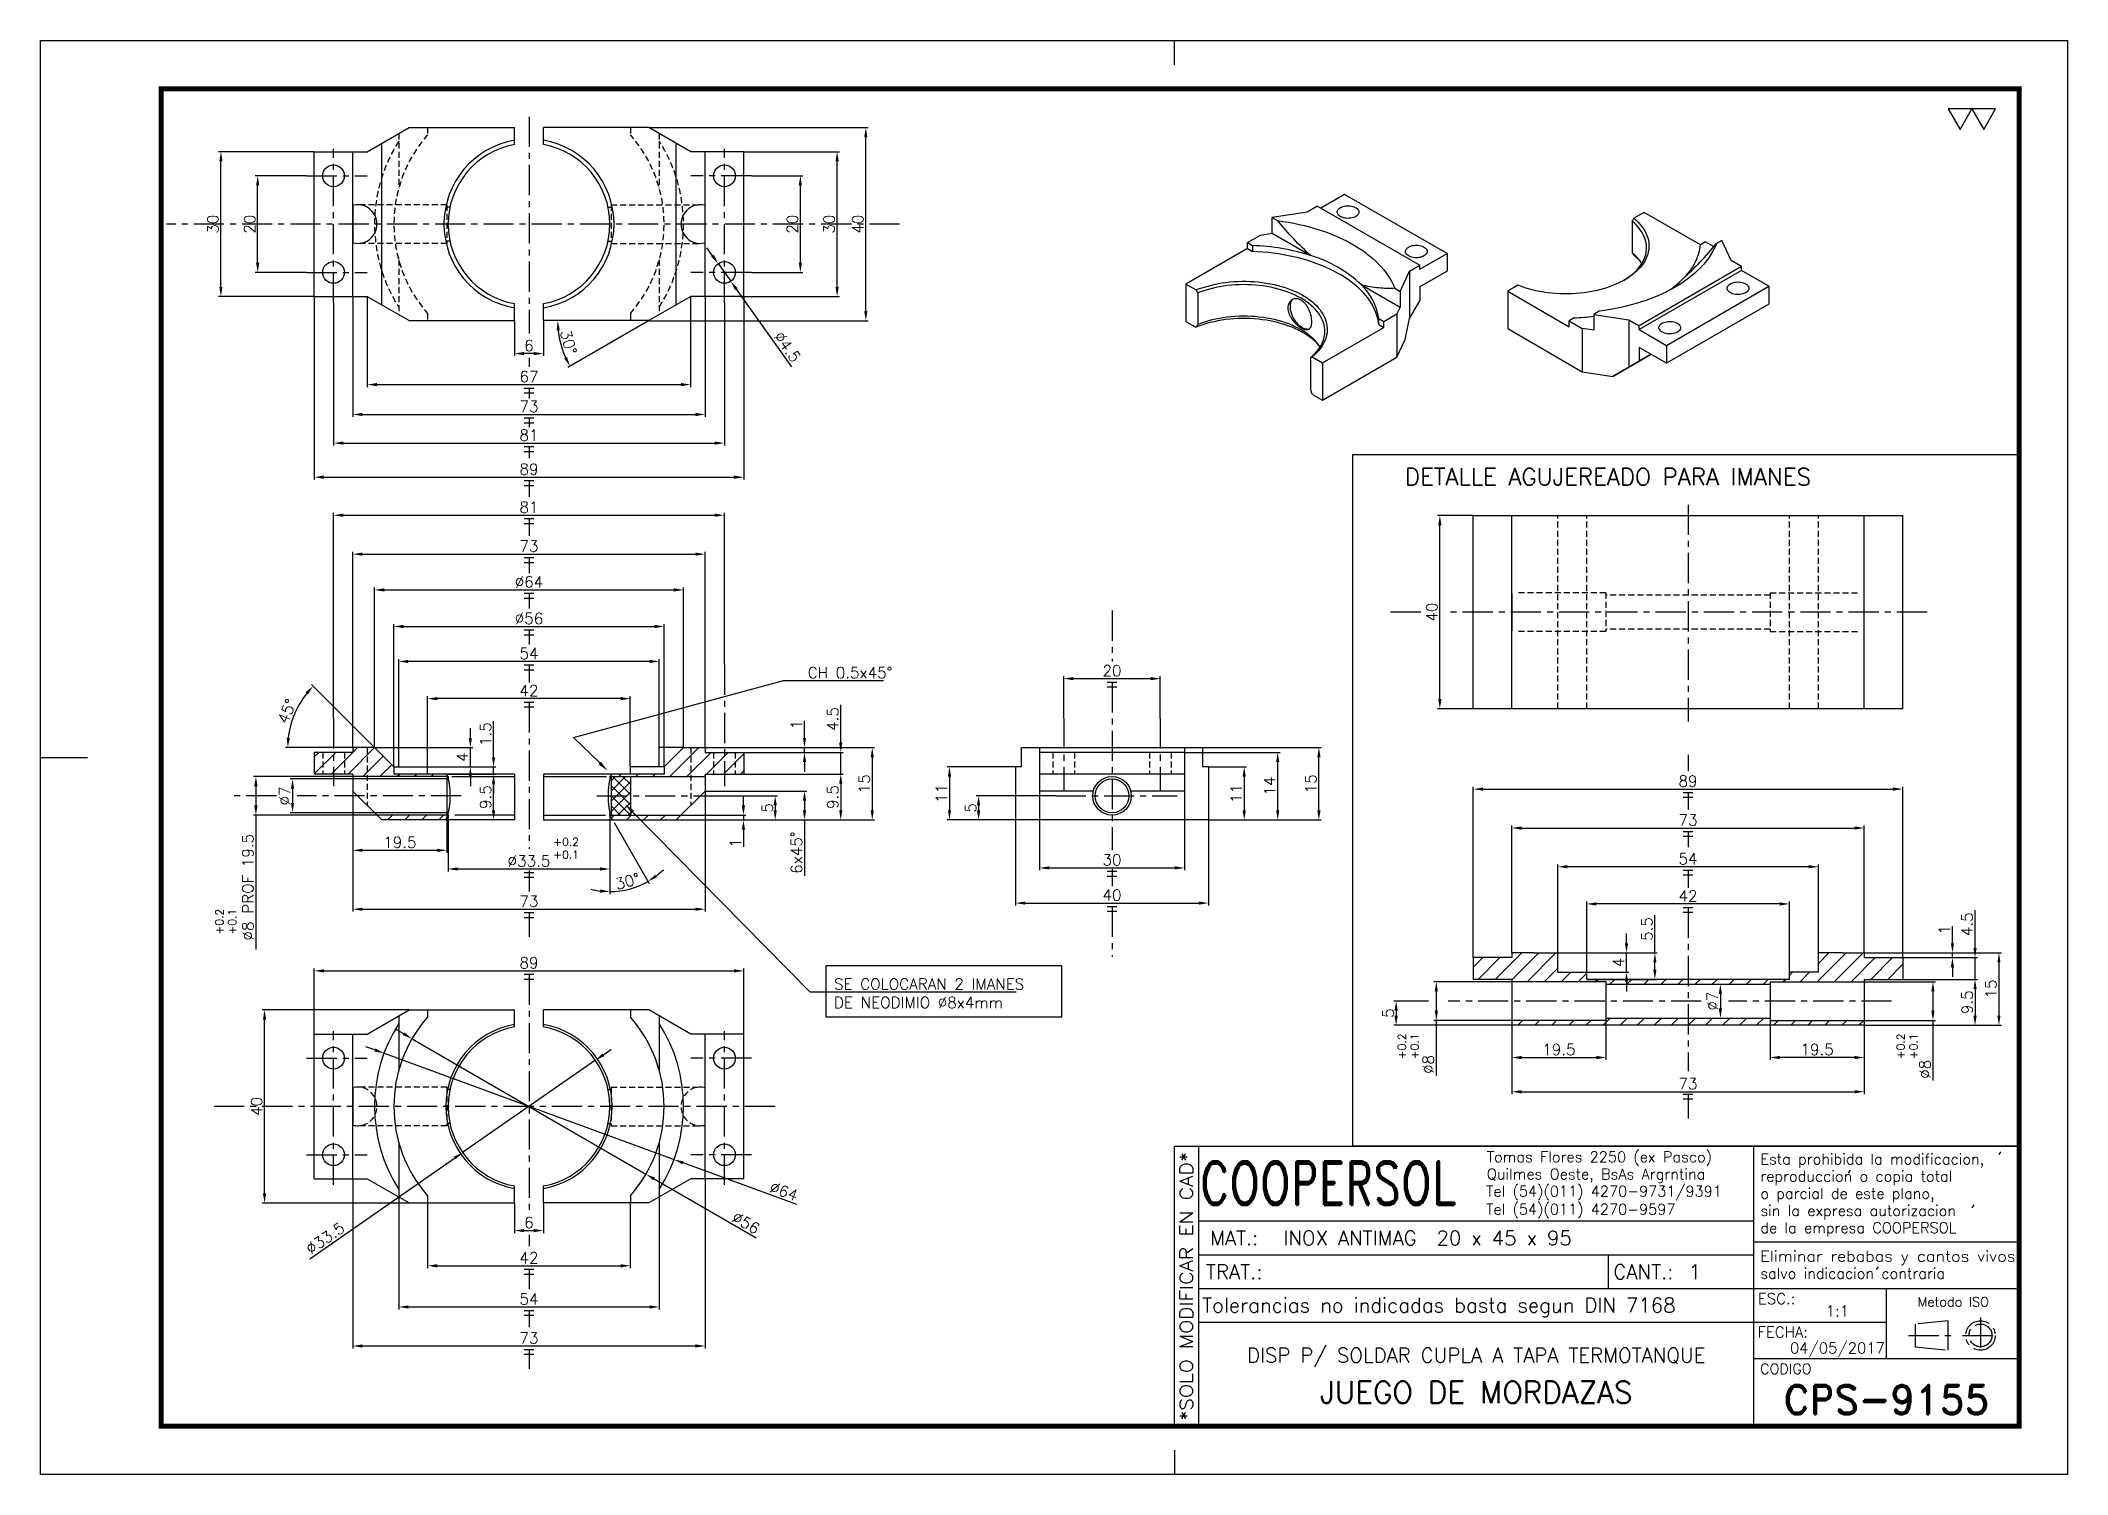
# Model space of a CAD drawing. Extents: x 0 to 420, y 0 to 297.
import ezdxf
from ezdxf import colors
from ezdxf.entities.mleader import LeaderData, LeaderLine
from ezdxf.enums import TextEntityAlignment as Align
from ezdxf.math import Vec2, Vec3

# ---------------------------------------------------------------- set-up
doc = ezdxf.new("R2010")
doc.units = 0
doc.header["$LTSCALE"] = 5
doc.header["$MEASUREMENT"] = 0
doc.linetypes.add('CENTER', pattern=[2, 1.25, -0.25, 0.25, -0.25])
doc.linetypes.add('HIDDEN', pattern=[0.375, 0.25, -0.125])
doc.layers.get('0').update_dxf_attribs({"linetype": 'CONTINUOUS'})
doc.layers.get('DEFPOINTS').update_dxf_attribs({"linetype": 'CONTINUOUS'})
for name, color, linetype in [('0-CO', 3, 'CONTINUOUS'), ('1', 1, 'CENTER'), ('CL', 1, 'CENTER'), ('CO', 3, 'CONTINUOUS'), ('FI', 1, 'CONTINUOUS'), ('OC', 1, 'HIDDEN'), ('RY', 5, 'CONTINUOUS')]:
    doc.layers.add(name, color=color, linetype=linetype)
doc.styles.add('ROMAND', font='ROMAND')
doc.styles.add('ROMANS', font='ROMANS.SHX')
doc.dimstyles.new('1', dxfattribs={"dimtxt": 2.3, "dimasz": 2, "dimexe": 0.5, "dimexo": 0.0625, "dimgap": 0.5, "dimtad": 1, "dimdec": 4, "dimdsep": 46, "dimtxsty": 'ROMANS', "dimcen": -2, "dimclrt": 7, "dimadec": 0, "dimazin": 0, "dimtfac": 0.869565, "dimtdec": 4, "dimtmove": 0, "dimatfit": 3, "dimfxl": 1, "dimtolj": 1, "dimarcsym": 0})

msp = doc.modelspace()

# ---------------------------------------------------------------- texts
at = {"layer": 'CO', "style": 'ROMANS'}
msp.add_text('DETALLE AGUJEREADO PARA IMANES', height=3.5, dxfattribs=at).set_placement((282.71096, 204.91129))

# ---------------------------------------------------------------- blocks, each defined once
blk = doc.blocks.new('A3G')
for p, q in [((235, 292), (235, 297)), ((0, 148.5), (9.75, 148.5)), ((235, 5), (235, 0))]:
    blk.add_line(p, q)
blk.add_lwpolyline([(0, 297), (420, 297), (420, 0), (0, 0)], close=True)
at = {"const_width": 1}
blk.add_lwpolyline([(25, 287), (410, 287), (410, 10), (25, 10)], close=True, dxfattribs=at)
blk = doc.blocks.new('*D47')
at = {"layer": 'CO', "color": 0, "lineweight": -2}
for p, q in [((126.12, 278.98), (171.51, 278.98)), ((171.01, 240.98), (171.01, 276.98)), ((126.12, 238.98), (171.51, 238.98))]:
    blk.add_line(p, q, dxfattribs=at)
at = {"layer": 'CO', "color": 0}
for points in [[(170.67, 276.98), (171.34, 276.98), (171.01, 278.98)], [(170.67, 240.98), (171.34, 240.98), (171.01, 238.98)]]:
    blk.add_solid(points, dxfattribs=at)
at = {"layer": 'DEFPOINTS', "color": 0}
for p in [(126.05, 278.98), (171.01, 278.98), (126.05, 238.98)]:
    blk.add_point(p, dxfattribs=at)
at = {"layer": 'CO', "color": 7, "insert": (169.36, 258.98), "char_height": 2.3, "attachment_point": 5, "rotation": 90, "style": 'ROMANS'}
blk.add_mtext('\\A1;40', dxfattribs=at)
blk = doc.blocks.new('*D48')
at = {"layer": 'CO', "color": 0, "lineweight": -2}
for p, q in [((147.37, 268.98), (157.94, 268.98)), ((157.44, 250.98), (157.44, 266.98)), ((147.37, 248.98), (157.94, 248.98))]:
    blk.add_line(p, q, dxfattribs=at)
at = {"layer": 'CO', "color": 0}
for points in [[(157.1, 266.98), (157.77, 266.98), (157.44, 268.98)], [(157.1, 250.98), (157.77, 250.98), (157.44, 248.98)]]:
    blk.add_solid(points, dxfattribs=at)
at = {"layer": 'DEFPOINTS', "color": 0}
for p in [(147.31, 268.98), (157.44, 268.98), (147.31, 248.98)]:
    blk.add_point(p, dxfattribs=at)
at = {"layer": 'CO', "color": 7, "insert": (155.79, 258.98), "char_height": 2.3, "attachment_point": 5, "rotation": 90, "style": 'ROMANS'}
blk.add_mtext('\\A1;20', dxfattribs=at)
blk = doc.blocks.new('*D49')
at = {"layer": 'CO', "color": 0, "lineweight": -2}
for p, q in [((145.78, 273.98), (165.55, 273.98)), ((165.05, 245.98), (165.05, 271.98)), ((145.78, 243.98), (165.55, 243.98))]:
    blk.add_line(p, q, dxfattribs=at)
at = {"layer": 'CO', "color": 0}
for points in [[(164.72, 271.98), (165.39, 271.98), (165.05, 273.98)], [(164.72, 245.98), (165.39, 245.98), (165.05, 243.98)]]:
    blk.add_solid(points, dxfattribs=at)
at = {"layer": 'DEFPOINTS', "color": 0}
for p in [(145.71, 273.98), (165.05, 273.98), (145.71, 243.98)]:
    blk.add_point(p, dxfattribs=at)
at = {"layer": 'CO', "color": 7, "insert": (163.4, 258.98), "char_height": 2.3, "attachment_point": 5, "rotation": 90, "style": 'ROMANS'}
blk.add_mtext('\\A1;30', dxfattribs=at)
blk = doc.blocks.new('*D50')
at = {"layer": 'CO', "color": 0, "lineweight": -2}
for p, q in [((55.06, 268.98), (44.49, 268.98)), ((44.99, 250.98), (44.99, 266.98)), ((55.06, 248.98), (44.49, 248.98))]:
    blk.add_line(p, q, dxfattribs=at)
at = {"layer": 'CO', "color": 0}
for points in [[(44.66, 266.98), (45.33, 266.98), (44.99, 268.98)], [(44.66, 250.98), (45.33, 250.98), (44.99, 248.98)]]:
    blk.add_solid(points, dxfattribs=at)
at = {"layer": 'DEFPOINTS', "color": 0}
for p in [(44.99, 268.98), (55.12, 268.98), (55.12, 248.98)]:
    blk.add_point(p, dxfattribs=at)
at = {"layer": 'CO', "color": 7, "insert": (43.34, 258.98), "char_height": 2.3, "attachment_point": 5, "rotation": 90, "style": 'ROMANS'}
blk.add_mtext('\\A1;20', dxfattribs=at)
blk = doc.blocks.new('*D51')
at = {"layer": 'CO', "color": 0, "lineweight": -2}
for p, q in [((56.65, 273.98), (36.88, 273.98)), ((37.38, 245.98), (37.38, 271.98)), ((56.65, 243.98), (36.88, 243.98))]:
    blk.add_line(p, q, dxfattribs=at)
at = {"layer": 'CO', "color": 0}
for points in [[(37.04, 271.98), (37.71, 271.98), (37.38, 273.98)], [(37.04, 245.98), (37.71, 245.98), (37.38, 243.98)]]:
    blk.add_solid(points, dxfattribs=at)
at = {"layer": 'DEFPOINTS', "color": 0}
for p in [(37.38, 273.98), (56.71, 273.98), (56.71, 243.98)]:
    blk.add_point(p, dxfattribs=at)
at = {"layer": 'CO', "color": 7, "insert": (35.73, 258.98), "char_height": 2.3, "attachment_point": 5, "rotation": 90, "style": 'ROMANS'}
blk.add_mtext('\\A1;30', dxfattribs=at)
blk = doc.blocks.new('*D52')
at = {"layer": 'CO', "color": 0, "lineweight": -2}
for p, q in [((56.71, 243.92), (56.71, 206.06)), ((145.71, 243.92), (145.71, 206.06)), ((58.71, 206.56), (143.71, 206.56))]:
    blk.add_line(p, q, dxfattribs=at)
at = {"layer": 'CO', "color": 0}
for points in [[(58.71, 206.89), (58.71, 206.23), (56.71, 206.56)], [(143.71, 206.89), (143.71, 206.23), (145.71, 206.56)]]:
    blk.add_solid(points, dxfattribs=at)
at = {"layer": 'DEFPOINTS', "color": 0}
for p in [(56.71, 243.98), (145.71, 243.98), (145.71, 206.56)]:
    blk.add_point(p, dxfattribs=at)
at = {"layer": 'CO', "color": 7, "insert": (101.21, 208.21), "char_height": 2.3, "attachment_point": 5, "style": 'ROMANS'}
blk.add_mtext('\\A1;89', dxfattribs=at)
blk = doc.blocks.new('*D53')
at = {"layer": 'CO', "color": 0, "lineweight": -2}
for p, q in [((75.25, 91.26), (73.52, 92.26)), ((76.98, 90.26), (125.45, 62.19)), ((148.29, 48.96), (127.18, 61.19))]:
    blk.add_line(p, q, dxfattribs=at)
at = {"layer": 'CO', "color": 0}
for points in [[(75.42, 91.55), (75.09, 90.97), (76.98, 90.26)], [(127.34, 61.48), (127.01, 60.9), (125.45, 62.19)]]:
    blk.add_solid(points, dxfattribs=at)
at = {"layer": 'DEFPOINTS', "color": 0}
for p in [(76.98, 90.26), (125.45, 62.19)]:
    blk.add_point(p, dxfattribs=at)
at = {"layer": 'CO', "color": 7, "insert": (146.17, 52.1), "char_height": 2.3, "attachment_point": 5, "rotation": 329.9248, "style": 'ROMANS'}
blk.add_mtext('\\A1;∅56', dxfattribs=at)
blk = doc.blocks.new('*D54')
at = {"layer": 'CO', "color": 0, "lineweight": -2}
for p, q in [((69.29, 87.92), (67.41, 88.6)), ((71.17, 87.23), (131.26, 65.22)), ((156.7, 55.91), (133.14, 64.53))]:
    blk.add_line(p, q, dxfattribs=at)
at = {"layer": 'CO', "color": 0}
for points in [[(69.4, 88.23), (69.17, 87.6), (71.17, 87.23)], [(133.26, 64.85), (133.03, 64.22), (131.26, 65.22)]]:
    blk.add_solid(points, dxfattribs=at)
at = {"layer": 'DEFPOINTS', "color": 0}
for p in [(71.17, 87.23), (131.26, 65.22)]:
    blk.add_point(p, dxfattribs=at)
at = {"layer": 'CO', "color": 7, "insert": (154.02, 58.65), "char_height": 2.3, "attachment_point": 5, "rotation": 339.8888, "style": 'ROMANS'}
blk.add_mtext('\\A1;∅64', dxfattribs=at)
blk = doc.blocks.new('*D55')
at = {"layer": 'CO', "color": 0, "lineweight": -2}
for p, q in [((98.21, 56.16), (98.21, 50.01)), ((104.21, 56.16), (104.21, 50.01)), ((100.21, 50.51), (102.21, 50.51))]:
    blk.add_line(p, q, dxfattribs=at)
at = {"layer": 'CO', "color": 0}
for points in [[(100.21, 50.84), (100.21, 50.17), (98.21, 50.51)], [(102.21, 50.84), (102.21, 50.17), (104.21, 50.51)]]:
    blk.add_solid(points, dxfattribs=at)
at = {"layer": 'DEFPOINTS', "color": 0}
for p in [(98.21, 56.22), (104.21, 56.22), (104.21, 50.51)]:
    blk.add_point(p, dxfattribs=at)
at = {"layer": 'CO', "color": 7, "insert": (101.21, 52.16), "char_height": 2.3, "attachment_point": 5, "style": 'ROMANS'}
blk.add_mtext('\\A1;6', dxfattribs=at)
blk = doc.blocks.new('*D56')
at = {"layer": 'CO', "color": 0, "lineweight": -2}
for p, q in [((80.21, 56.16), (80.21, 42.72)), ((122.21, 56.16), (122.21, 42.72)), ((82.21, 43.22), (120.21, 43.22))]:
    blk.add_line(p, q, dxfattribs=at)
at = {"layer": 'CO', "color": 0}
for points in [[(82.21, 43.55), (82.21, 42.88), (80.21, 43.22)], [(120.21, 43.55), (120.21, 42.88), (122.21, 43.22)]]:
    blk.add_solid(points, dxfattribs=at)
at = {"layer": 'DEFPOINTS', "color": 0}
for p in [(80.21, 56.22), (122.21, 56.22), (122.21, 43.22)]:
    blk.add_point(p, dxfattribs=at)
at = {"layer": 'CO', "color": 7, "insert": (101.21, 44.87), "char_height": 2.3, "attachment_point": 5, "style": 'ROMANS'}
blk.add_mtext('\\A1;42', dxfattribs=at)
blk = doc.blocks.new('*D57')
at = {"layer": 'CO', "color": 0, "lineweight": -2}
for p, q in [((74.21, 57.41), (74.21, 34.19)), ((128.21, 57.41), (128.21, 34.19)), ((76.21, 34.69), (126.21, 34.69))]:
    blk.add_line(p, q, dxfattribs=at)
at = {"layer": 'CO', "color": 0}
for points in [[(76.21, 35.02), (76.21, 34.36), (74.21, 34.69)], [(126.21, 35.02), (126.21, 34.36), (128.21, 34.69)]]:
    blk.add_solid(points, dxfattribs=at)
at = {"layer": 'DEFPOINTS', "color": 0}
for p in [(74.21, 57.47), (128.21, 57.47), (128.21, 34.69)]:
    blk.add_point(p, dxfattribs=at)
at = {"layer": 'CO', "color": 7, "insert": (101.21, 36.34), "char_height": 2.3, "attachment_point": 5, "style": 'ROMANS'}
blk.add_mtext('\\A1;54', dxfattribs=at)
blk = doc.blocks.new('*D58')
at = {"layer": 'CO', "color": 0, "lineweight": -2}
for p, q in [((64.71, 61.16), (64.71, 26.11)), ((137.71, 61.16), (137.71, 26.11)), ((66.71, 26.61), (135.71, 26.61))]:
    blk.add_line(p, q, dxfattribs=at)
at = {"layer": 'CO', "color": 0}
for points in [[(66.71, 26.95), (66.71, 26.28), (64.71, 26.61)], [(135.71, 26.95), (135.71, 26.28), (137.71, 26.61)]]:
    blk.add_solid(points, dxfattribs=at)
at = {"layer": 'DEFPOINTS', "color": 0}
for p in [(64.71, 61.22), (137.71, 61.22), (137.71, 26.61)]:
    blk.add_point(p, dxfattribs=at)
at = {"layer": 'CO', "color": 7, "insert": (101.21, 28.26), "char_height": 2.3, "attachment_point": 5, "style": 'ROMANS'}
blk.add_mtext('\\A1;73', dxfattribs=at)
blk = doc.blocks.new('*D59')
at = {"layer": 'CO', "color": 0, "lineweight": -2}
for p, q in [((64.71, 243.92), (64.71, 219.05)), ((137.71, 243.92), (137.71, 219.05)), ((66.71, 219.55), (135.71, 219.55))]:
    blk.add_line(p, q, dxfattribs=at)
at = {"layer": 'CO', "color": 0}
for points in [[(66.71, 219.88), (66.71, 219.22), (64.71, 219.55)], [(135.71, 219.88), (135.71, 219.22), (137.71, 219.55)]]:
    blk.add_solid(points, dxfattribs=at)
at = {"layer": 'DEFPOINTS', "color": 0}
for p in [(64.71, 243.98), (137.71, 243.98), (137.71, 219.55)]:
    blk.add_point(p, dxfattribs=at)
at = {"layer": 'CO', "color": 7, "insert": (101.21, 221.2), "char_height": 2.3, "attachment_point": 5, "style": 'ROMANS'}
blk.add_mtext('\\A1;73', dxfattribs=at)
blk = doc.blocks.new('*D60')
at = {"layer": 'CO', "color": 0, "lineweight": -2}
for p, q in [((60.71, 242.66), (60.71, 213.12)), ((141.71, 242.66), (141.71, 213.12)), ((62.71, 213.62), (139.71, 213.62))]:
    blk.add_line(p, q, dxfattribs=at)
at = {"layer": 'CO', "color": 0}
for points in [[(62.71, 213.95), (62.71, 213.29), (60.71, 213.62)], [(139.71, 213.95), (139.71, 213.29), (141.71, 213.62)]]:
    blk.add_solid(points, dxfattribs=at)
at = {"layer": 'DEFPOINTS', "color": 0}
for p in [(60.71, 242.72), (141.71, 242.72), (141.71, 213.62)]:
    blk.add_point(p, dxfattribs=at)
at = {"layer": 'CO', "color": 7, "insert": (101.21, 215.27), "char_height": 2.3, "attachment_point": 5, "style": 'ROMANS'}
blk.add_mtext('\\A1;81', dxfattribs=at)
blk = doc.blocks.new('*D61')
at = {"layer": 'CO', "color": 0, "lineweight": -2}
for p, q in [((139.25, 252.44), (138.08, 254.07)), ((140.41, 250.81), (143.02, 247.15)), ((155.69, 229.4), (144.18, 245.52))]:
    blk.add_line(p, q, dxfattribs=at)
at = {"layer": 'CO', "color": 0}
for points in [[(139.52, 252.63), (138.97, 252.25), (140.41, 250.81)], [(144.46, 245.72), (143.91, 245.33), (143.02, 247.15)]]:
    blk.add_solid(points, dxfattribs=at)
at = {"layer": 'DEFPOINTS', "color": 0}
for p in [(140.41, 250.81), (143.02, 247.15)]:
    blk.add_point(p, dxfattribs=at)
at = {"layer": 'CO', "color": 7, "insert": (154.74, 233.57), "char_height": 2.3, "attachment_point": 5, "rotation": 305.5174, "style": 'ROMANS'}
blk.add_mtext('\\A1;∅4.5', dxfattribs=at)
blk = doc.blocks.new('*D62')
at = {"layer": 'CO', "color": 0, "lineweight": -2}
for p, q in [((67.71, 243.92), (67.71, 225.24)), ((134.71, 243.92), (134.71, 225.24)), ((69.71, 225.74), (132.71, 225.74))]:
    blk.add_line(p, q, dxfattribs=at)
at = {"layer": 'CO', "color": 0}
for points in [[(69.71, 226.07), (69.71, 225.4), (67.71, 225.74)], [(132.71, 226.07), (132.71, 225.4), (134.71, 225.74)]]:
    blk.add_solid(points, dxfattribs=at)
at = {"layer": 'DEFPOINTS', "color": 0}
for p in [(67.71, 243.98), (134.71, 243.98), (134.71, 225.74)]:
    blk.add_point(p, dxfattribs=at)
at = {"layer": 'CO', "color": 7, "insert": (101.21, 227.39), "char_height": 2.3, "attachment_point": 5, "style": 'ROMANS'}
blk.add_mtext('\\A1;67', dxfattribs=at)
blk = doc.blocks.new('*D63')
at = {"layer": 'CO', "color": 0, "lineweight": -2}
blk.add_line((126, 238.95), (109.26, 229.29), dxfattribs=at)
blk.add_arc((126.05, 238.98), 18.89, 186.07, 203.93, dxfattribs=at)
at = {"layer": 'CO', "color": 0}
for points in [[(106.94, 236.97), (107.61, 237), (107.17, 238.98)], [(109.09, 231.47), (108.49, 231.17), (109.7, 229.54)]]:
    blk.add_solid(points, dxfattribs=at)
at = {"layer": 'DEFPOINTS', "color": 0}
for p in [(134.71, 243.98), (104.21, 238.98), (107.45, 235.7), (126.05, 238.98), (126.05, 238.98)]:
    blk.add_point(p, dxfattribs=at)
at = {"layer": 'CO', "color": 7, "insert": (109.4, 234.52), "char_height": 2.3, "attachment_point": 5, "rotation": 285, "style": 'ROMANS'}
blk.add_mtext('\\A1;30°', dxfattribs=at)
blk = doc.blocks.new('*D64')
at = {"layer": 'CO', "color": 0, "lineweight": -2}
for p, q in [((84.46, 136.5), (84.46, 124.91)), ((117.96, 136.5), (117.96, 124.91)), ((86.46, 125.41), (115.96, 125.41))]:
    blk.add_line(p, q, dxfattribs=at)
at = {"layer": 'CO', "color": 0}
for points in [[(86.46, 125.74), (86.46, 125.08), (84.46, 125.41)], [(115.96, 125.74), (115.96, 125.08), (117.96, 125.41)]]:
    blk.add_solid(points, dxfattribs=at)
at = {"layer": 'DEFPOINTS', "color": 0}
for p in [(84.46, 136.56), (117.96, 136.56), (117.96, 125.41)]:
    blk.add_point(p, dxfattribs=at)
at = {"layer": 'CO', "color": 7, "insert": (101.21, 127.06), "char_height": 2.3, "attachment_point": 5, "style": 'ROMANS'}
blk.add_mtext('\\A1;%%C33.5', dxfattribs=at)
blk = doc.blocks.new('*D65')
at = {"layer": 'CO', "color": 0, "lineweight": -2}
for p, q in [((64.71, 141.5), (64.71, 116.58)), ((137.71, 141.5), (137.71, 116.58)), ((66.71, 117.08), (135.71, 117.08))]:
    blk.add_line(p, q, dxfattribs=at)
at = {"layer": 'CO', "color": 0}
for points in [[(66.71, 117.41), (66.71, 116.75), (64.71, 117.08)], [(135.71, 117.41), (135.71, 116.75), (137.71, 117.08)]]:
    blk.add_solid(points, dxfattribs=at)
at = {"layer": 'DEFPOINTS', "color": 0}
for p in [(64.71, 141.56), (137.71, 141.56), (137.71, 117.08)]:
    blk.add_point(p, dxfattribs=at)
at = {"layer": 'CO', "color": 7, "insert": (101.21, 118.73), "char_height": 2.3, "attachment_point": 5, "style": 'ROMANS'}
blk.add_mtext('\\A1;73', dxfattribs=at)
blk = doc.blocks.new('*D66')
at = {"layer": 'CO', "color": 0, "lineweight": -2}
for p, q in [((80.21, 146.62), (80.21, 161.19)), ((120.21, 160.69), (82.21, 160.69)), ((122.21, 146.62), (122.21, 161.19))]:
    blk.add_line(p, q, dxfattribs=at)
at = {"layer": 'CO', "color": 0}
for points in [[(82.21, 161.02), (82.21, 160.36), (80.21, 160.69)], [(120.21, 161.02), (120.21, 160.36), (122.21, 160.69)]]:
    blk.add_solid(points, dxfattribs=at)
at = {"layer": 'DEFPOINTS', "color": 0}
for p in [(80.21, 160.69), (80.21, 146.56), (122.21, 146.56)]:
    blk.add_point(p, dxfattribs=at)
at = {"layer": 'CO', "color": 7, "insert": (101.21, 162.34), "char_height": 2.3, "attachment_point": 5, "style": 'ROMANS'}
blk.add_mtext('\\A1;42', dxfattribs=at)
blk = doc.blocks.new('*D67')
at = {"layer": 'CO', "color": 0, "lineweight": -2}
for p, q in [((74.21, 150.62), (74.21, 168.89)), ((126.21, 168.39), (76.21, 168.39)), ((128.21, 150.62), (128.21, 168.89))]:
    blk.add_line(p, q, dxfattribs=at)
at = {"layer": 'CO', "color": 0}
for points in [[(76.21, 168.73), (76.21, 168.06), (74.21, 168.39)], [(126.21, 168.73), (126.21, 168.06), (128.21, 168.39)]]:
    blk.add_solid(points, dxfattribs=at)
at = {"layer": 'DEFPOINTS', "color": 0}
for p in [(74.21, 168.39), (74.21, 150.56), (128.21, 150.56)]:
    blk.add_point(p, dxfattribs=at)
at = {"layer": 'CO', "color": 7, "insert": (101.21, 170.04), "char_height": 2.3, "attachment_point": 5, "style": 'ROMANS'}
blk.add_mtext('\\A1;54', dxfattribs=at)
blk = doc.blocks.new('*D68')
at = {"layer": 'CO', "color": 0, "lineweight": -2}
for p, q in [((73.21, 146.62), (73.21, 176.14)), ((75.21, 175.64), (127.21, 175.64)), ((129.21, 146.62), (129.21, 176.14))]:
    blk.add_line(p, q, dxfattribs=at)
at = {"layer": 'CO', "color": 0}
for points in [[(75.21, 175.97), (75.21, 175.3), (73.21, 175.64)], [(127.21, 175.97), (127.21, 175.3), (129.21, 175.64)]]:
    blk.add_solid(points, dxfattribs=at)
at = {"layer": 'DEFPOINTS', "color": 0}
for p in [(129.21, 175.64), (73.21, 146.56), (129.21, 146.56)]:
    blk.add_point(p, dxfattribs=at)
at = {"layer": 'CO', "color": 7, "insert": (101.21, 177.29), "char_height": 2.3, "attachment_point": 5, "style": 'ROMANS'}
blk.add_mtext('\\A1;%%C56', dxfattribs=at)
blk = doc.blocks.new('*D69')
at = {"layer": 'CO', "color": 0, "lineweight": -2}
for p, q in [((69.21, 150.62), (69.21, 183.71)), ((71.21, 183.21), (131.21, 183.21)), ((133.21, 150.62), (133.21, 183.71))]:
    blk.add_line(p, q, dxfattribs=at)
at = {"layer": 'CO', "color": 0}
for points in [[(71.21, 183.55), (71.21, 182.88), (69.21, 183.21)], [(131.21, 183.55), (131.21, 182.88), (133.21, 183.21)]]:
    blk.add_solid(points, dxfattribs=at)
at = {"layer": 'DEFPOINTS', "color": 0}
for p in [(133.21, 183.21), (69.21, 150.56), (133.21, 150.56)]:
    blk.add_point(p, dxfattribs=at)
at = {"layer": 'CO', "color": 7, "insert": (101.21, 184.86), "char_height": 2.3, "attachment_point": 5, "style": 'ROMANS'}
blk.add_mtext('\\A1;%%C64', dxfattribs=at)
blk = doc.blocks.new('*D70')
at = {"layer": 'CO', "color": 0, "lineweight": -2}
for p, q in [((64.71, 150.62), (64.71, 191.12)), ((66.71, 190.62), (135.71, 190.62)), ((137.71, 150.62), (137.71, 191.12))]:
    blk.add_line(p, q, dxfattribs=at)
at = {"layer": 'CO', "color": 0}
for points in [[(66.71, 190.95), (66.71, 190.29), (64.71, 190.62)], [(135.71, 190.95), (135.71, 190.29), (137.71, 190.62)]]:
    blk.add_solid(points, dxfattribs=at)
at = {"layer": 'DEFPOINTS', "color": 0}
for p in [(137.71, 190.62), (64.71, 150.56), (137.71, 150.56)]:
    blk.add_point(p, dxfattribs=at)
at = {"layer": 'CO', "color": 7, "insert": (101.21, 192.27), "char_height": 2.3, "attachment_point": 5, "style": 'ROMANS'}
blk.add_mtext('\\A1;73', dxfattribs=at)
blk = doc.blocks.new('*D71')
at = {"layer": 'CO', "color": 0, "lineweight": -2}
for p, q in [((60.71, 156.65), (60.71, 199.18)), ((62.71, 198.68), (139.71, 198.68)), ((141.71, 167.79), (141.71, 199.18))]:
    blk.add_line(p, q, dxfattribs=at)
at = {"layer": 'CO', "color": 0}
for points in [[(62.71, 199.02), (62.71, 198.35), (60.71, 198.68)], [(139.71, 199.02), (139.71, 198.35), (141.71, 198.68)]]:
    blk.add_solid(points, dxfattribs=at)
at = {"layer": 'DEFPOINTS', "color": 0}
for p in [(141.71, 198.68), (141.71, 167.73), (60.71, 156.59)]:
    blk.add_point(p, dxfattribs=at)
at = {"layer": 'CO', "color": 7, "insert": (101.21, 200.33), "char_height": 2.3, "attachment_point": 5, "style": 'ROMANS'}
blk.add_mtext('\\A1;81', dxfattribs=at)
blk = doc.blocks.new('*D72')
at = {"layer": 'CO', "color": 0, "lineweight": -2}
for p, q in [((117.96, 136.5), (117.96, 120.22)), ((118.86, 135.01), (126.13, 122.41))]:
    blk.add_line(p, q, dxfattribs=at)
for start, end in [(270, 300), (307.2399, 314.4798), (255.5202, 262.7601)]:
    blk.add_arc((117.96, 136.56), 15.84, start, end, dxfattribs=at)
at = {"layer": 'CO', "color": 0}
for points in [[(127.73, 123.67), (127.36, 124.23), (125.88, 122.84)], [(115.99, 121.18), (115.95, 120.52), (117.96, 120.72)]]:
    blk.add_solid(points, dxfattribs=at)
at = {"layer": 'DEFPOINTS', "color": 0}
for p in [(117.96, 144.56), (117.96, 136.56), (117.96, 136.56), (118.83, 135.06), (120.71, 120.96)]:
    blk.add_point(p, dxfattribs=at)
at = {"layer": 'CO', "color": 7, "insert": (121.64, 122.86), "char_height": 2.3, "attachment_point": 5, "rotation": 15, "style": 'ROMANS'}
blk.add_mtext('\\A1;30°', dxfattribs=at)
blk = doc.blocks.new('*D73')
at = {"layer": 'CO', "color": 0, "lineweight": -2}
for p, q in [((158.3, 152.56), (158.3, 156.11)), ((137.78, 150.56), (158.8, 150.56)), ((145.78, 149.56), (158.8, 149.56)), ((158.3, 149.56), (158.3, 150.56)), ((158.3, 147.56), (158.3, 145.56))]:
    blk.add_line(p, q, dxfattribs=at)
at = {"layer": 'CO', "color": 0}
for points in [[(157.97, 152.56), (158.63, 152.56), (158.3, 150.56)], [(157.97, 147.56), (158.63, 147.56), (158.3, 149.56)]]:
    blk.add_solid(points, dxfattribs=at)
at = {"layer": 'DEFPOINTS', "color": 0}
for p in [(137.71, 150.56), (145.71, 149.56), (158.3, 150.56)]:
    blk.add_point(p, dxfattribs=at)
at = {"layer": 'CO', "color": 7, "insert": (156.65, 155.33), "char_height": 2.3, "attachment_point": 5, "rotation": 90, "style": 'ROMANS'}
blk.add_mtext('\\A1;1', dxfattribs=at)
blk = doc.blocks.new('*D74')
at = {"layer": 'CO', "color": 0, "lineweight": -2}
for p, q in [((165.81, 151.56), (165.81, 159.38)), ((145.78, 149.56), (166.31, 149.56)), ((165.81, 145.06), (165.81, 149.56)), ((145.78, 145.06), (166.31, 145.06)), ((165.81, 143.06), (165.81, 141.06))]:
    blk.add_line(p, q, dxfattribs=at)
at = {"layer": 'CO', "color": 0}
for points in [[(165.48, 151.56), (166.14, 151.56), (165.81, 149.56)], [(165.48, 143.06), (166.14, 143.06), (165.81, 145.06)]]:
    blk.add_solid(points, dxfattribs=at)
at = {"layer": 'DEFPOINTS', "color": 0}
for p in [(145.71, 149.56), (145.71, 145.06), (165.81, 145.06)]:
    blk.add_point(p, dxfattribs=at)
at = {"layer": 'CO', "color": 7, "insert": (164.16, 156.47), "char_height": 2.3, "attachment_point": 5, "rotation": 90, "style": 'ROMANS'}
blk.add_mtext('\\A1;4.5', dxfattribs=at)
blk = doc.blocks.new('*D75')
at = {"layer": 'CO', "color": 0, "lineweight": -2}
for p, q in [((145.78, 145.06), (166.31, 145.06)), ((165.81, 143.06), (165.81, 137.56)), ((131.78, 135.56), (166.31, 135.56))]:
    blk.add_line(p, q, dxfattribs=at)
at = {"layer": 'CO', "color": 0}
for points in [[(165.48, 143.06), (166.14, 143.06), (165.81, 145.06)], [(165.48, 137.56), (166.14, 137.56), (165.81, 135.56)]]:
    blk.add_solid(points, dxfattribs=at)
at = {"layer": 'DEFPOINTS', "color": 0}
for p in [(145.71, 145.06), (131.71, 135.56), (165.81, 135.56)]:
    blk.add_point(p, dxfattribs=at)
at = {"layer": 'CO', "color": 7, "insert": (164.16, 140.31), "char_height": 2.3, "attachment_point": 5, "rotation": 90, "style": 'ROMANS'}
blk.add_mtext('\\A1;9.5', dxfattribs=at)
blk = doc.blocks.new('*D76')
at = {"layer": 'CO', "color": 0, "lineweight": -2}
for p, q in [((137.78, 141.56), (158.8, 141.56)), ((158.3, 139.56), (158.3, 137.56)), ((131.78, 135.56), (158.8, 135.56)), ((158.3, 135.56), (158.3, 124.02))]:
    blk.add_line(p, q, dxfattribs=at)
at = {"layer": 'CO', "color": 0}
for points in [[(157.97, 139.56), (158.63, 139.56), (158.3, 141.56)], [(157.97, 137.56), (158.63, 137.56), (158.3, 135.56)]]:
    blk.add_solid(points, dxfattribs=at)
at = {"layer": 'DEFPOINTS', "color": 0}
for p in [(137.71, 141.56), (131.71, 135.56), (158.3, 135.56)]:
    blk.add_point(p, dxfattribs=at)
at = {"layer": 'CO', "color": 7, "insert": (156.65, 128.79), "char_height": 2.3, "attachment_point": 5, "rotation": 90, "style": 'ROMANS'}
blk.add_mtext('\\A1;6x45%%D', dxfattribs=at)
blk = doc.blocks.new('*D77')
at = {"layer": 'CO', "color": 0, "lineweight": -2}
for p, q in [((137.78, 150.56), (172.84, 150.56)), ((172.34, 148.56), (172.34, 137.56)), ((131.78, 135.56), (172.84, 135.56))]:
    blk.add_line(p, q, dxfattribs=at)
at = {"layer": 'CO', "color": 0}
for points in [[(172.01, 148.56), (172.67, 148.56), (172.34, 150.56)], [(172.01, 137.56), (172.67, 137.56), (172.34, 135.56)]]:
    blk.add_solid(points, dxfattribs=at)
at = {"layer": 'DEFPOINTS', "color": 0}
for p in [(137.71, 150.56), (131.71, 135.56), (172.34, 135.56)]:
    blk.add_point(p, dxfattribs=at)
at = {"layer": 'CO', "color": 7, "insert": (170.69, 143.06), "char_height": 2.3, "attachment_point": 5, "rotation": 90, "style": 'ROMANS'}
blk.add_mtext('\\A1;15', dxfattribs=at)
blk = doc.blocks.new('*D78')
at = {"layer": 'CO', "color": 0, "lineweight": -2}
for p, q in [((69.17, 150.6), (56.14, 163.63)), ((64.65, 150.56), (50.73, 150.56))]:
    blk.add_line(p, q, dxfattribs=at)
blk.add_arc((69.21, 150.56), 17.99, 141.3734, 173.6266, dxfattribs=at)
at = {"layer": 'CO', "color": 0}
for points in [[(54.91, 162.01), (55.41, 161.57), (56.49, 163.28)], [(51.67, 152.54), (51, 152.58), (51.23, 150.56)]]:
    blk.add_solid(points, dxfattribs=at)
at = {"layer": 'DEFPOINTS', "color": 0}
for p in [(53.64, 159.56), (64.71, 150.56), (69.21, 150.56), (69.21, 150.56), (73.21, 146.56)]:
    blk.add_point(p, dxfattribs=at)
at = {"layer": 'CO', "color": 7, "insert": (51.07, 158.08), "char_height": 2.3, "attachment_point": 5, "rotation": 67.5, "style": 'ROMANS'}
blk.add_mtext('\\A1;45°', dxfattribs=at)
blk = doc.blocks.new('*D79')
at = {"layer": 'CO', "color": 0, "lineweight": -2}
for p, q in [((76.31, 96.22), (45.92, 96.22)), ((46.42, 58.22), (46.42, 94.22)), ((76.31, 56.22), (45.92, 56.22))]:
    blk.add_line(p, q, dxfattribs=at)
at = {"layer": 'CO', "color": 0}
for points in [[(46.09, 94.22), (46.75, 94.22), (46.42, 96.22)], [(46.09, 58.22), (46.75, 58.22), (46.42, 56.22)]]:
    blk.add_solid(points, dxfattribs=at)
at = {"layer": 'DEFPOINTS', "color": 0}
for p in [(46.42, 96.22), (76.37, 96.22), (76.37, 56.22)]:
    blk.add_point(p, dxfattribs=at)
at = {"layer": 'CO', "color": 7, "insert": (44.77, 76.22), "char_height": 2.3, "attachment_point": 5, "rotation": 90, "style": 'ROMANS'}
blk.add_mtext('\\A1;40', dxfattribs=at)
blk = doc.blocks.new('*D80')
at = {"layer": 'CO', "color": 0, "lineweight": -2}
for p, q in [((56.71, 91.29), (56.71, 104.81)), ((58.71, 104.31), (143.71, 104.31)), ((145.71, 91.29), (145.71, 104.81))]:
    blk.add_line(p, q, dxfattribs=at)
at = {"layer": 'CO', "color": 0}
for points in [[(58.71, 104.64), (58.71, 103.97), (56.71, 104.31)], [(143.71, 104.64), (143.71, 103.97), (145.71, 104.31)]]:
    blk.add_solid(points, dxfattribs=at)
at = {"layer": 'DEFPOINTS', "color": 0}
for p in [(145.71, 104.31), (56.71, 91.22), (145.71, 91.22)]:
    blk.add_point(p, dxfattribs=at)
at = {"layer": 'CO', "color": 7, "insert": (101.21, 105.96), "char_height": 2.3, "attachment_point": 5, "style": 'ROMANS'}
blk.add_mtext('\\A1;89', dxfattribs=at)
blk = doc.blocks.new('*D81')
at = {"layer": 'CO', "color": 0, "lineweight": -2}
for p, q in [((202.02, 135.5), (202.02, 117.85)), ((242.02, 135.5), (242.02, 117.85)), ((204.02, 118.35), (240.02, 118.35))]:
    blk.add_line(p, q, dxfattribs=at)
at = {"layer": 'CO', "color": 0}
for points in [[(204.02, 118.68), (204.02, 118.01), (202.02, 118.35)], [(240.02, 118.68), (240.02, 118.01), (242.02, 118.35)]]:
    blk.add_solid(points, dxfattribs=at)
at = {"layer": 'DEFPOINTS', "color": 0}
for p in [(202.02, 135.56), (242.02, 135.56), (242.02, 118.35)]:
    blk.add_point(p, dxfattribs=at)
at = {"layer": 'CO', "color": 7, "insert": (222.02, 120), "char_height": 2.3, "attachment_point": 5, "style": 'ROMANS'}
blk.add_mtext('\\A1;40', dxfattribs=at)
blk = doc.blocks.new('*D82')
at = {"layer": 'CO', "color": 0, "lineweight": -2}
for p, q in [((207.02, 135.5), (207.02, 125.13)), ((237.02, 135.5), (237.02, 125.13)), ((209.02, 125.63), (235.02, 125.63))]:
    blk.add_line(p, q, dxfattribs=at)
at = {"layer": 'CO', "color": 0}
for points in [[(209.02, 125.96), (209.02, 125.3), (207.02, 125.63)], [(235.02, 125.96), (235.02, 125.3), (237.02, 125.63)]]:
    blk.add_solid(points, dxfattribs=at)
at = {"layer": 'DEFPOINTS', "color": 0}
for p in [(207.02, 135.56), (237.02, 135.56), (237.02, 125.63)]:
    blk.add_point(p, dxfattribs=at)
at = {"layer": 'CO', "color": 7, "insert": (222.02, 127.28), "char_height": 2.3, "attachment_point": 5, "style": 'ROMANS'}
blk.add_mtext('\\A1;30', dxfattribs=at)
blk = doc.blocks.new('*D83')
at = {"layer": 'CO', "color": 0, "lineweight": -2}
for p, q in [((237.09, 149.56), (256.85, 149.56)), ((256.35, 137.56), (256.35, 147.56)), ((242.09, 135.56), (256.85, 135.56))]:
    blk.add_line(p, q, dxfattribs=at)
at = {"layer": 'CO', "color": 0}
for points in [[(256.02, 147.56), (256.69, 147.56), (256.35, 149.56)], [(256.02, 137.56), (256.69, 137.56), (256.35, 135.56)]]:
    blk.add_solid(points, dxfattribs=at)
at = {"layer": 'DEFPOINTS', "color": 0}
for p in [(237.02, 149.56), (256.35, 149.56), (242.02, 135.56)]:
    blk.add_point(p, dxfattribs=at)
at = {"layer": 'CO', "color": 7, "insert": (254.7, 142.56), "char_height": 2.3, "attachment_point": 5, "rotation": 90, "style": 'ROMANS'}
blk.add_mtext('\\A1;14', dxfattribs=at)
blk = doc.blocks.new('*D84')
at = {"layer": 'CO', "color": 0, "lineweight": -2}
for p, q in [((240.84, 150.56), (265.39, 150.56)), ((264.89, 137.56), (264.89, 148.56)), ((242.09, 135.56), (265.39, 135.56))]:
    blk.add_line(p, q, dxfattribs=at)
at = {"layer": 'CO', "color": 0}
for points in [[(264.56, 148.56), (265.23, 148.56), (264.89, 150.56)], [(264.56, 137.56), (265.23, 137.56), (264.89, 135.56)]]:
    blk.add_solid(points, dxfattribs=at)
at = {"layer": 'DEFPOINTS', "color": 0}
for p in [(240.77, 150.56), (264.89, 150.56), (242.02, 135.56)]:
    blk.add_point(p, dxfattribs=at)
at = {"layer": 'CO', "color": 7, "insert": (263.24, 143.06), "char_height": 2.3, "attachment_point": 5, "rotation": 90, "style": 'ROMANS'}
blk.add_mtext('\\A1;15', dxfattribs=at)
blk = doc.blocks.new('*D85')
at = {"layer": 'CO', "color": 0, "lineweight": -2}
for p, q in [((212.02, 156.65), (212.02, 165.33)), ((214.02, 164.83), (230.02, 164.83)), ((232.02, 156.65), (232.02, 165.33))]:
    blk.add_line(p, q, dxfattribs=at)
at = {"layer": 'CO', "color": 0}
for points in [[(214.02, 165.16), (214.02, 164.5), (212.02, 164.83)], [(230.02, 165.16), (230.02, 164.5), (232.02, 164.83)]]:
    blk.add_solid(points, dxfattribs=at)
at = {"layer": 'DEFPOINTS', "color": 0}
for p in [(232.02, 164.83), (212.02, 156.59), (232.02, 156.59)]:
    blk.add_point(p, dxfattribs=at)
at = {"layer": 'CO', "color": 7, "insert": (222.02, 166.48), "char_height": 2.3, "attachment_point": 5, "style": 'ROMANS'}
blk.add_mtext('\\A1;20', dxfattribs=at)
blk = doc.blocks.new('TOL')
at = {"layer": '0-CO', "style": 'ROMANS'}
for tag, p in [('TOLSUP', (2.34, 3.94)), ('TOLINF', (2.34, 1.29))]:
    blk.add_attdef(tag, p, '', height=1.64, dxfattribs=at)
blk = doc.blocks.new('COOPERSOLROT-02')
for p, q in [((0, 58), (175, 58)), ((0, 0), (0, 58)), ((5, 0), (5, 58)), ((120, 0), (120, 58)), ((175, 0), (175, 58)), ((5, 42.5), (120, 42.5)), ((120, 38.19), (175, 38.19)), ((5, 35.5), (120, 35.5)), ((89.89, 28.5), (89.89, 35.5)), ((5, 28.5), (175, 28.5)), ((147.5, 14), (147.5, 28.5)), ((147.5, 21.5), (5, 21.5)), ((120, 14), (175, 14)), ((0, 0), (175, 0))]:
    blk.add_line(p, q)
at = {"color": 1, "linetype": 'CENTER'}
blk.add_line((166.98, 22.51), (166.98, 15.06), dxfattribs=at)
for points in [[(152.09, 18.79), (161.93, 18.79)], [(163.26, 18.79), (170.71, 18.79)]]:
    blk.add_lwpolyline(points, dxfattribs=at)
at = {"layer": '1'}
for points in [[(170.85, 56.26), (171.21, 56.85)], [(139.66, 52.43), (140.02, 53.02)], [(165.28, 45.22), (165.64, 45.81)], [(145.46, 32.42), (145.82, 33.01)]]:
    blk.add_lwpolyline(points, dxfattribs=at)
blk.add_lwpolyline([(160.25, 18.79), (160.25, 21.83), (153.47, 21.16), (153.47, 16.41), (160.25, 15.74)], close=True, dxfattribs=at)
for radius in [3.05, 2.37]:
    blk.add_circle((166.98, 18.79), radius, dxfattribs=at)
at = {"style": 'ROMANS', "width": 0.996387}
blk.add_text('*SOLO MODIFICAR EN CAD*', height=2.7, rotation=90, dxfattribs=at).set_placement((3.77, 1.09), (3.77, 56.81), align=Align.FIT)
at = {"style": 'ROMAND', "width": 0.75}
blk.add_text('COOPERSOL', height=9, dxfattribs=at).set_placement((5.26, 45.85))
at = {"style": 'ROMANS'}
for s, p in [('MAT.:', (7.32, 37.47)), ('TRAT.:', (6.5, 30.47)), ('CANT.:', (90.89, 30.47)), ('Tolerancias no indicadas basta segun DIN 7168', (5.7, 23.56))]:
    blk.add_text(s, height=3, dxfattribs=at).set_placement(p)
for tag, height, style, p in [('CONJUNTO', 2.3, 'ROMANS', (62.5, 17.5)), ('SUBCONJUNTO', 3, 'ROMANS', (62.5, 11.5)), ('COD-PLA', 6, 'ROMAND', (147.5, 5.5)), ('DENOMINACION', 4.5, 'ROMANS', (62.5, 4.75))]:
    blk.add_attdef(tag, text='', height=height, dxfattribs=dict(style=style)).set_placement(p, align=Align.MIDDLE)
at = {"layer": '1', "style": 'ROMANS'}
for s, height, p in [('Tomas Flores 2250 (ex Pasco)', 2.2, (64.69, 54.68)), ('Esta prohibida la modificacion,', 2.2, (121.36, 54.23)), ('Quilmes Oeste, BsAs Argrntina', 2.2, (64.69, 51.12)), ('reproduccion o copia total', 2.2, (121.36, 50.67)), ('Tel (54)(011) 4270-9731/9391', 2.2, (64.55, 47.56)), ('Tel (54)(011) 4270-9597', 2.2, (64.55, 43.83)), ('o parcial de este plano,', 2.2, (121.36, 47.11)), ('sin la expresa autorizacion ', 2.2, (121.36, 43.55)), ('de la empresa COOPERSOL', 2.2, (121.36, 39.99)), ('salvo indicacion contraria', 2.2, (121.36, 30.54)), ('ESC.:', 2.25, (120.89, 25.29)), ('FECHA:', 2.25, (120.81, 18.36)), ('CODIGO', 2.16, (121.33, 10.78))]:
    blk.add_text(s, height=height, dxfattribs=at).set_placement(p)
at = {"layer": '1', "style": 'ROMANS', "width": 0.96139}
blk.add_text('Eliminar rebabas y cantos vivos', height=2.2, dxfattribs=at).set_placement((121.34, 34.1), (174.21, 34.1), align=Align.FIT)
at = {"layer": '1', "style": 'ROMANS'}
blk.add_text('Metodo ISO', height=1.948, dxfattribs=at).set_placement((161.34, 25.77), align=Align.MIDDLE)
for tag, p in [('MAT', (22.51, 37.47)), ('TRAT', (22.51, 30.47)), ('CANT', (106.49, 30.47))]:
    blk.add_attdef(tag, p, '', height=3, dxfattribs=at)
for tag, p in [('ESC', (137.33, 22.73)), ('FECHA', (137.33, 15.06))]:
    blk.add_attdef(tag, text='', height=2.25, dxfattribs=at).set_placement(p, align=Align.CENTER)
blk = doc.blocks.new('*D86')
at = {"layer": 'CO', "color": 0, "lineweight": -2}
for p, q in [((98.21, 238.92), (98.21, 231.67)), ((104.21, 238.92), (104.21, 231.67)), ((102.21, 232.17), (100.21, 232.17))]:
    blk.add_line(p, q, dxfattribs=at)
at = {"layer": 'CO', "color": 0}
for points in [[(100.21, 232.5), (100.21, 231.83), (98.21, 232.17)], [(102.21, 232.5), (102.21, 231.83), (104.21, 232.17)]]:
    blk.add_solid(points, dxfattribs=at)
at = {"layer": 'DEFPOINTS', "color": 0}
for p in [(98.21, 238.98), (104.21, 238.98), (98.21, 232.17)]:
    blk.add_point(p, dxfattribs=at)
at = {"layer": 'CO', "color": 7, "insert": (101.21, 233.82), "char_height": 2.3, "attachment_point": 5, "style": 'ROMANS'}
blk.add_mtext('\\A1;6', dxfattribs=at)
blk = doc.blocks.new('*D87')
at = {"layer": 'CO', "color": 0, "lineweight": -2}
for p, q in [((98.15, 145.06), (93.37, 145.06)), ((93.87, 137.56), (93.87, 143.06)), ((98.15, 135.56), (93.37, 135.56))]:
    blk.add_line(p, q, dxfattribs=at)
at = {"layer": 'CO', "color": 0}
for points in [[(93.54, 143.06), (94.2, 143.06), (93.87, 145.06)], [(93.54, 137.56), (94.2, 137.56), (93.87, 135.56)]]:
    blk.add_solid(points, dxfattribs=at)
at = {"layer": 'DEFPOINTS', "color": 0}
for p in [(93.87, 145.06), (98.21, 145.06), (98.21, 135.56)]:
    blk.add_point(p, dxfattribs=at)
at = {"layer": 'CO', "color": 7, "insert": (92.22, 140.31), "char_height": 2.3, "attachment_point": 5, "rotation": 90, "style": 'ROMANS'}
blk.add_mtext('\\A1;9.5', dxfattribs=at)
blk = doc.blocks.new('*D88')
at = {"layer": 'CO', "color": 0, "lineweight": -2}
for p, q in [((93.87, 148.56), (93.87, 156.05)), ((80.28, 146.56), (94.37, 146.56)), ((84.53, 145.06), (94.37, 145.06)), ((93.87, 145.06), (93.87, 146.56)), ((93.87, 143.06), (93.87, 141.06))]:
    blk.add_line(p, q, dxfattribs=at)
at = {"layer": 'CO', "color": 0}
for points in [[(93.54, 148.56), (94.2, 148.56), (93.87, 146.56)], [(93.54, 143.06), (94.2, 143.06), (93.87, 145.06)]]:
    blk.add_solid(points, dxfattribs=at)
at = {"layer": 'DEFPOINTS', "color": 0}
for p in [(80.21, 146.56), (84.46, 145.06), (93.87, 146.56)]:
    blk.add_point(p, dxfattribs=at)
at = {"layer": 'CO', "color": 7, "insert": (92.22, 153.31), "char_height": 2.3, "attachment_point": 5, "rotation": 90, "style": 'ROMANS'}
blk.add_mtext('\\A1;1.5', dxfattribs=at)
blk = doc.blocks.new('*D89')
at = {"layer": 'CO', "color": 0, "lineweight": -2}
for p, q in [((89.06, 152.56), (89.06, 154.56)), ((74.28, 150.56), (89.56, 150.56)), ((89.06, 146.56), (89.06, 150.56)), ((80.28, 146.56), (89.56, 146.56)), ((89.06, 144.56), (89.06, 142.56))]:
    blk.add_line(p, q, dxfattribs=at)
at = {"layer": 'CO', "color": 0}
for points in [[(88.73, 152.56), (89.39, 152.56), (89.06, 150.56)], [(88.73, 144.56), (89.39, 144.56), (89.06, 146.56)]]:
    blk.add_solid(points, dxfattribs=at)
at = {"layer": 'DEFPOINTS', "color": 0}
for p in [(74.21, 150.56), (89.06, 150.56), (80.21, 146.56)]:
    blk.add_point(p, dxfattribs=at)
at = {"layer": 'CO', "color": 7, "insert": (87.41, 148.56), "char_height": 2.3, "attachment_point": 5, "rotation": 90, "style": 'ROMANS'}
blk.add_mtext('\\A1;4', dxfattribs=at)
blk = doc.blocks.new('*D90')
at = {"layer": 'CO', "color": 0, "lineweight": -2}
for p, q in [((114.97, 85.78), (87.45, 66.67)), ((116.62, 86.92), (118.26, 88.06)), ((55.79, 44.69), (85.81, 65.53))]:
    blk.add_line(p, q, dxfattribs=at)
at = {"layer": 'CO', "color": 0}
for points in [[(116.43, 87.19), (116.81, 86.64), (114.97, 85.78)], [(85.62, 65.81), (86, 65.26), (87.45, 66.67)]]:
    blk.add_solid(points, dxfattribs=at)
at = {"layer": 'DEFPOINTS', "color": 0}
for p in [(114.97, 85.78), (87.45, 66.67)]:
    blk.add_point(p, dxfattribs=at)
at = {"layer": 'CO', "color": 7, "insert": (58.99, 48.92), "char_height": 2.3, "attachment_point": 5, "rotation": 34.767, "style": 'ROMANS'}
blk.add_mtext('\\A1;∅33.5', dxfattribs=at)
blk = doc.blocks.new('*D92')
at = {"layer": 'CO', "color": 0, "lineweight": -2}
for p, q in [((145.65, 138.56), (145.65, 140.56)), ((118.03, 136.56), (146.15, 136.56)), ((131.78, 135.56), (146.15, 135.56)), ((145.65, 136.56), (145.65, 135.56)), ((145.65, 133.56), (145.65, 130.01))]:
    blk.add_line(p, q, dxfattribs=at)
at = {"layer": 'CO', "color": 0}
for points in [[(145.31, 138.56), (145.98, 138.56), (145.65, 136.56)], [(145.31, 133.56), (145.98, 133.56), (145.65, 135.56)]]:
    blk.add_solid(points, dxfattribs=at)
at = {"layer": 'DEFPOINTS', "color": 0}
for p in [(117.96, 136.56), (131.71, 135.56), (145.65, 135.56)]:
    blk.add_point(p, dxfattribs=at)
at = {"layer": 'CO', "color": 7, "insert": (144, 130.79), "char_height": 2.3, "attachment_point": 5, "rotation": 90, "style": 'ROMANS'}
blk.add_mtext('\\A1;1', dxfattribs=at)
blk = doc.blocks.new('*D103')
at = {"layer": 'CO', "color": 0, "lineweight": -2}
for p, q in [((242.09, 146.56), (249.91, 146.56)), ((249.41, 144.56), (249.41, 137.56)), ((242.09, 135.56), (249.91, 135.56))]:
    blk.add_line(p, q, dxfattribs=at)
at = {"layer": 'CO', "color": 0}
for points in [[(249.08, 144.56), (249.75, 144.56), (249.41, 146.56)], [(249.08, 137.56), (249.75, 137.56), (249.41, 135.56)]]:
    blk.add_solid(points, dxfattribs=at)
at = {"layer": 'DEFPOINTS', "color": 0}
for p in [(242.02, 146.56), (242.02, 135.56), (249.41, 135.56)]:
    blk.add_point(p, dxfattribs=at)
at = {"layer": 'CO', "color": 7, "insert": (247.76, 141.06), "char_height": 2.3, "attachment_point": 5, "rotation": 90, "style": 'ROMANS'}
blk.add_mtext('\\A1;11', dxfattribs=at)
blk = doc.blocks.new('*D104')
at = {"layer": 'CO', "color": 0, "lineweight": -2}
for p, q in [((210.31, 140.56), (193.88, 140.56)), ((201.96, 135.56), (193.88, 135.56)), ((194.38, 138.56), (194.38, 137.56))]:
    blk.add_line(p, q, dxfattribs=at)
at = {"layer": 'CO', "color": 0}
for points in [[(194.04, 138.56), (194.71, 138.56), (194.38, 140.56)], [(194.04, 137.56), (194.71, 137.56), (194.38, 135.56)]]:
    blk.add_solid(points, dxfattribs=at)
at = {"layer": 'DEFPOINTS', "color": 0}
for p in [(210.37, 140.56), (194.38, 135.56), (202.02, 135.56)]:
    blk.add_point(p, dxfattribs=at)
at = {"layer": 'CO', "color": 7, "insert": (192.73, 138.06), "char_height": 2.3, "attachment_point": 5, "rotation": 90, "style": 'ROMANS'}
blk.add_mtext('\\A1;5', dxfattribs=at)
blk = doc.blocks.new('*D105')
at = {"layer": 'CO', "color": 0, "lineweight": -2}
for p, q in [((201.96, 146.56), (187.84, 146.56)), ((188.34, 144.56), (188.34, 137.56)), ((201.96, 135.56), (187.84, 135.56))]:
    blk.add_line(p, q, dxfattribs=at)
at = {"layer": 'CO', "color": 0}
for points in [[(188.01, 144.56), (188.67, 144.56), (188.34, 146.56)], [(188.01, 137.56), (188.67, 137.56), (188.34, 135.56)]]:
    blk.add_solid(points, dxfattribs=at)
at = {"layer": 'DEFPOINTS', "color": 0}
for p in [(202.02, 146.56), (188.34, 135.56), (202.02, 135.56)]:
    blk.add_point(p, dxfattribs=at)
at = {"layer": 'CO', "color": 7, "insert": (186.69, 141.06), "char_height": 2.3, "attachment_point": 5, "rotation": 90, "style": 'ROMANS'}
blk.add_mtext('\\A1;11', dxfattribs=at)
blk = doc.blocks.new('*D107')
at = {"layer": 'CO', "color": 0, "lineweight": -2}
for p, q in [((304.88, 92.98), (304.88, 78.77)), ((377.88, 92.98), (377.88, 78.77)), ((306.88, 79.27), (375.88, 79.27))]:
    blk.add_line(p, q, dxfattribs=at)
at = {"layer": 'CO', "color": 0}
for points in [[(306.88, 79.6), (306.88, 78.93), (304.88, 79.27)], [(375.88, 79.6), (375.88, 78.93), (377.88, 79.27)]]:
    blk.add_solid(points, dxfattribs=at)
at = {"layer": 'DEFPOINTS', "color": 0}
for p in [(304.88, 93.04), (377.88, 93.04), (377.88, 79.27)]:
    blk.add_point(p, dxfattribs=at)
at = {"layer": 'CO', "color": 7, "insert": (341.38, 80.92), "char_height": 2.3, "attachment_point": 5, "style": 'ROMANS'}
blk.add_mtext('\\A1;73', dxfattribs=at)
blk = doc.blocks.new('*D108')
at = {"layer": 'CO', "color": 0, "lineweight": -2}
for p, q in [((320.38, 104.1), (320.38, 118.67)), ((360.38, 118.17), (322.38, 118.17)), ((362.38, 104.1), (362.38, 118.67))]:
    blk.add_line(p, q, dxfattribs=at)
at = {"layer": 'CO', "color": 0}
for points in [[(322.38, 118.5), (322.38, 117.84), (320.38, 118.17)], [(360.38, 118.5), (360.38, 117.84), (362.38, 118.17)]]:
    blk.add_solid(points, dxfattribs=at)
at = {"layer": 'DEFPOINTS', "color": 0}
for p in [(320.38, 118.17), (320.38, 104.04), (362.38, 104.04)]:
    blk.add_point(p, dxfattribs=at)
at = {"layer": 'CO', "color": 7, "insert": (341.38, 119.82), "char_height": 2.3, "attachment_point": 5, "style": 'ROMANS'}
blk.add_mtext('\\A1;42', dxfattribs=at)
blk = doc.blocks.new('*D109')
at = {"layer": 'CO', "color": 0, "lineweight": -2}
for p, q in [((314.38, 108.1), (314.38, 126.37)), ((368.38, 108.1), (368.38, 126.37)), ((366.38, 125.87), (316.38, 125.87))]:
    blk.add_line(p, q, dxfattribs=at)
at = {"layer": 'CO', "color": 0}
for points in [[(316.38, 126.21), (316.38, 125.54), (314.38, 125.87)], [(366.38, 126.21), (366.38, 125.54), (368.38, 125.87)]]:
    blk.add_solid(points, dxfattribs=at)
at = {"layer": 'DEFPOINTS', "color": 0}
for p in [(314.38, 125.87), (314.38, 108.04), (368.38, 108.04)]:
    blk.add_point(p, dxfattribs=at)
at = {"layer": 'CO', "color": 7, "insert": (341.38, 127.52), "char_height": 2.3, "attachment_point": 5, "style": 'ROMANS'}
blk.add_mtext('\\A1;54', dxfattribs=at)
blk = doc.blocks.new('*D112')
at = {"layer": 'CO', "color": 0, "lineweight": -2}
for p, q in [((304.88, 108.1), (304.88, 134.39)), ((306.88, 133.89), (375.88, 133.89)), ((377.88, 108.1), (377.88, 134.39))]:
    blk.add_line(p, q, dxfattribs=at)
at = {"layer": 'CO', "color": 0}
for points in [[(306.88, 134.22), (306.88, 133.56), (304.88, 133.89)], [(375.88, 134.22), (375.88, 133.56), (377.88, 133.89)]]:
    blk.add_solid(points, dxfattribs=at)
at = {"layer": 'DEFPOINTS', "color": 0}
for p in [(377.88, 133.89), (304.88, 108.04), (377.88, 108.04)]:
    blk.add_point(p, dxfattribs=at)
at = {"layer": 'CO', "color": 7, "insert": (341.38, 135.54), "char_height": 2.3, "attachment_point": 5, "style": 'ROMANS'}
blk.add_mtext('\\A1;73', dxfattribs=at)
blk = doc.blocks.new('*D113')
at = {"layer": 'CO', "color": 0, "lineweight": -2}
for p, q in [((296.88, 107.1), (296.88, 142.45)), ((298.88, 141.95), (383.88, 141.95)), ((385.88, 107.1), (385.88, 142.45))]:
    blk.add_line(p, q, dxfattribs=at)
at = {"layer": 'CO', "color": 0}
for points in [[(298.88, 142.29), (298.88, 141.62), (296.88, 141.95)], [(383.88, 142.29), (383.88, 141.62), (385.88, 141.95)]]:
    blk.add_solid(points, dxfattribs=at)
at = {"layer": 'DEFPOINTS', "color": 0}
for p in [(385.88, 141.95), (296.88, 107.04), (385.88, 107.04)]:
    blk.add_point(p, dxfattribs=at)
at = {"layer": 'CO', "color": 7, "insert": (341.38, 143.6), "char_height": 2.3, "attachment_point": 5, "style": 'ROMANS'}
blk.add_mtext('\\A1;89', dxfattribs=at)
blk = doc.blocks.new('*D115')
at = {"layer": 'CO', "color": 0, "lineweight": -2}
for p, q in [((396.17, 110.04), (396.17, 113.59)), ((377.94, 108.04), (396.67, 108.04)), ((385.94, 107.04), (396.67, 107.04)), ((396.17, 107.04), (396.17, 108.04)), ((396.17, 105.04), (396.17, 103.04))]:
    blk.add_line(p, q, dxfattribs=at)
at = {"layer": 'CO', "color": 0}
for points in [[(395.84, 110.04), (396.5, 110.04), (396.17, 108.04)], [(395.84, 105.04), (396.5, 105.04), (396.17, 107.04)]]:
    blk.add_solid(points, dxfattribs=at)
at = {"layer": 'DEFPOINTS', "color": 0}
for p in [(377.88, 108.04), (385.88, 107.04), (396.17, 108.04)]:
    blk.add_point(p, dxfattribs=at)
at = {"layer": 'CO', "color": 7, "insert": (394.52, 112.81), "char_height": 2.3, "attachment_point": 5, "rotation": 90, "style": 'ROMANS'}
blk.add_mtext('\\A1;1', dxfattribs=at)
blk = doc.blocks.new('*D116')
at = {"layer": 'CO', "color": 0, "lineweight": -2}
for p, q in [((400.85, 109.04), (400.85, 116.86)), ((385.94, 107.04), (401.35, 107.04)), ((400.85, 102.54), (400.85, 107.04)), ((385.94, 102.54), (401.35, 102.54)), ((400.85, 100.54), (400.85, 98.54))]:
    blk.add_line(p, q, dxfattribs=at)
at = {"layer": 'CO', "color": 0}
for points in [[(400.52, 109.04), (401.19, 109.04), (400.85, 107.04)], [(400.52, 100.54), (401.19, 100.54), (400.85, 102.54)]]:
    blk.add_solid(points, dxfattribs=at)
at = {"layer": 'DEFPOINTS', "color": 0}
for p in [(385.88, 107.04), (385.88, 102.54), (400.85, 102.54)]:
    blk.add_point(p, dxfattribs=at)
at = {"layer": 'CO', "color": 7, "insert": (399.2, 113.95), "char_height": 2.3, "attachment_point": 5, "rotation": 90, "style": 'ROMANS'}
blk.add_mtext('\\A1;4.5', dxfattribs=at)
blk = doc.blocks.new('*D117')
at = {"layer": 'CO', "color": 0, "lineweight": -2}
for p, q in [((385.94, 102.54), (401.35, 102.54)), ((400.85, 100.54), (400.85, 95.04)), ((377.94, 93.04), (401.35, 93.04))]:
    blk.add_line(p, q, dxfattribs=at)
at = {"layer": 'CO', "color": 0}
for points in [[(400.52, 100.54), (401.19, 100.54), (400.85, 102.54)], [(400.52, 95.04), (401.19, 95.04), (400.85, 93.04)]]:
    blk.add_solid(points, dxfattribs=at)
at = {"layer": 'DEFPOINTS', "color": 0}
for p in [(385.88, 102.54), (377.88, 93.04), (400.85, 93.04)]:
    blk.add_point(p, dxfattribs=at)
at = {"layer": 'CO', "color": 7, "insert": (399.2, 97.79), "char_height": 2.3, "attachment_point": 5, "rotation": 90, "style": 'ROMANS'}
blk.add_mtext('\\A1;9.5', dxfattribs=at)
blk = doc.blocks.new('*D119')
at = {"layer": 'CO', "color": 0, "lineweight": -2}
for p, q in [((377.94, 108.04), (406.3, 108.04)), ((405.8, 106.04), (405.8, 95.04)), ((377.94, 93.04), (406.3, 93.04))]:
    blk.add_line(p, q, dxfattribs=at)
at = {"layer": 'CO', "color": 0}
for points in [[(405.47, 106.04), (406.13, 106.04), (405.8, 108.04)], [(405.47, 95.04), (406.13, 95.04), (405.8, 93.04)]]:
    blk.add_solid(points, dxfattribs=at)
at = {"layer": 'DEFPOINTS', "color": 0}
for p in [(377.88, 108.04), (377.88, 93.04), (405.8, 93.04)]:
    blk.add_point(p, dxfattribs=at)
at = {"layer": 'CO', "color": 7, "insert": (404.15, 100.54), "char_height": 2.3, "attachment_point": 5, "rotation": 90, "style": 'ROMANS'}
blk.add_mtext('\\A1;15', dxfattribs=at)
blk = doc.blocks.new('*D125')
at = {"layer": 'CO', "color": 0, "lineweight": -2}
for p, q in [((328.63, 110.04), (328.63, 112.04)), ((314.44, 108.04), (329.13, 108.04)), ((328.63, 104.04), (328.63, 108.04)), ((320.44, 104.04), (329.13, 104.04)), ((328.63, 102.04), (328.63, 100.04))]:
    blk.add_line(p, q, dxfattribs=at)
at = {"layer": 'CO', "color": 0}
for points in [[(328.3, 110.04), (328.97, 110.04), (328.63, 108.04)], [(328.3, 102.04), (328.97, 102.04), (328.63, 104.04)]]:
    blk.add_solid(points, dxfattribs=at)
at = {"layer": 'DEFPOINTS', "color": 0}
for p in [(314.38, 108.04), (328.63, 108.04), (320.38, 104.04)]:
    blk.add_point(p, dxfattribs=at)
at = {"layer": 'CO', "color": 7, "insert": (326.98, 106.04), "char_height": 2.3, "attachment_point": 5, "rotation": 90, "style": 'ROMANS'}
blk.add_mtext('\\A1;4', dxfattribs=at)
blk = doc.blocks.new('*D126')
at = {"layer": 'CO', "color": 0, "lineweight": -2}
for p, q in [((334.51, 108.04), (334.51, 115.86)), ((314.5, 108.04), (335.01, 108.04)), ((334.51, 104.54), (334.51, 106.04)), ((320.44, 102.54), (335.01, 102.54))]:
    blk.add_line(p, q, dxfattribs=at)
at = {"layer": 'CO', "color": 0}
for points in [[(334.18, 106.04), (334.84, 106.04), (334.51, 108.04)], [(334.18, 104.54), (334.84, 104.54), (334.51, 102.54)]]:
    blk.add_solid(points, dxfattribs=at)
at = {"layer": 'DEFPOINTS', "color": 0}
for p in [(314.44, 108.04), (334.51, 108.04), (320.38, 102.54)]:
    blk.add_point(p, dxfattribs=at)
at = {"layer": 'CO', "color": 7, "insert": (332.86, 112.95), "char_height": 2.3, "attachment_point": 5, "rotation": 90, "style": 'ROMANS'}
blk.add_mtext('\\A1;5.5', dxfattribs=at)
blk = doc.blocks.new('*D127')
at = {"layer": 'CO', "color": 0, "lineweight": -2}
for p, q in [((283.53, 98.04), (280.39, 98.04)), ((304.82, 93.04), (280.39, 93.04)), ((280.89, 96.04), (280.89, 95.04))]:
    blk.add_line(p, q, dxfattribs=at)
at = {"layer": 'CO', "color": 0}
for points in [[(280.56, 96.04), (281.23, 96.04), (280.89, 98.04)], [(280.56, 95.04), (281.23, 95.04), (280.89, 93.04)]]:
    blk.add_solid(points, dxfattribs=at)
at = {"layer": 'DEFPOINTS', "color": 0}
for p in [(283.59, 98.04), (280.89, 93.04), (304.88, 93.04)]:
    blk.add_point(p, dxfattribs=at)
at = {"layer": 'CO', "color": 7, "insert": (279.24, 95.54), "char_height": 2.3, "attachment_point": 5, "rotation": 90, "style": 'ROMANS'}
blk.add_mtext('\\A1;5', dxfattribs=at)
blk = doc.blocks.new('*D128')
at = {"layer": 'CO', "color": 0, "lineweight": -2}
for p, q in [((304.88, 92.98), (304.88, 85.86)), ((324.38, 93.98), (324.38, 85.86)), ((306.88, 86.36), (322.38, 86.36))]:
    blk.add_line(p, q, dxfattribs=at)
at = {"layer": 'CO', "color": 0}
for points in [[(306.88, 86.69), (306.88, 86.02), (304.88, 86.36)], [(322.38, 86.69), (322.38, 86.02), (324.38, 86.36)]]:
    blk.add_solid(points, dxfattribs=at)
at = {"layer": 'DEFPOINTS', "color": 0}
for p in [(304.88, 93.04), (324.38, 94.04), (324.38, 86.36)]:
    blk.add_point(p, dxfattribs=at)
at = {"layer": 'CO', "color": 7, "insert": (314.63, 88.01), "char_height": 2.3, "attachment_point": 5, "style": 'ROMANS'}
blk.add_mtext('\\A1;19.5', dxfattribs=at)
blk = doc.blocks.new('*D129')
at = {"layer": 'CO', "color": 0, "lineweight": -2}
for p, q in [((358.38, 93.98), (358.38, 85.86)), ((377.88, 92.98), (377.88, 85.86)), ((375.88, 86.36), (360.38, 86.36))]:
    blk.add_line(p, q, dxfattribs=at)
at = {"layer": 'CO', "color": 0}
for points in [[(360.38, 86.69), (360.38, 86.02), (358.38, 86.36)], [(375.88, 86.69), (375.88, 86.02), (377.88, 86.36)]]:
    blk.add_solid(points, dxfattribs=at)
at = {"layer": 'DEFPOINTS', "color": 0}
for p in [(358.38, 94.04), (377.88, 93.04), (358.38, 86.36)]:
    blk.add_point(p, dxfattribs=at)
at = {"layer": 'CO', "color": 7, "insert": (368.13, 88.01), "char_height": 2.3, "attachment_point": 5, "style": 'ROMANS'}
blk.add_mtext('\\A1;19.5', dxfattribs=at)
blk = doc.blocks.new('*D130')
at = {"layer": 'CO', "color": 0, "lineweight": -2}
for p, q in [((341.44, 101.54), (348.58, 101.54)), ((348.08, 99.54), (348.08, 96.54)), ((341.44, 94.54), (348.58, 94.54))]:
    blk.add_line(p, q, dxfattribs=at)
at = {"layer": 'CO', "color": 0}
for points in [[(347.74, 99.54), (348.41, 99.54), (348.08, 101.54)], [(347.74, 96.54), (348.41, 96.54), (348.08, 94.54)]]:
    blk.add_solid(points, dxfattribs=at)
at = {"layer": 'DEFPOINTS', "color": 0}
for p in [(341.38, 101.54), (341.38, 94.54), (348.08, 94.54)]:
    blk.add_point(p, dxfattribs=at)
at = {"layer": 'CO', "color": 7, "insert": (346.43, 98.04), "char_height": 2.3, "attachment_point": 5, "rotation": 90, "style": 'ROMANS'}
blk.add_mtext('\\A1;%%C7', dxfattribs=at)
blk = doc.blocks.new('*D131')
at = {"layer": 'CO', "color": 0, "lineweight": -2}
for p, q in [((304.82, 102.04), (288.72, 102.04)), ((289.22, 100.04), (289.22, 96.04)), ((304.82, 94.04), (288.72, 94.04)), ((289.22, 94.04), (289.22, 82.62))]:
    blk.add_line(p, q, dxfattribs=at)
at = {"layer": 'CO', "color": 0}
for points in [[(288.89, 100.04), (289.55, 100.04), (289.22, 102.04)], [(288.89, 96.04), (289.55, 96.04), (289.22, 94.04)]]:
    blk.add_solid(points, dxfattribs=at)
at = {"layer": 'DEFPOINTS', "color": 0}
for p in [(304.88, 102.04), (289.22, 94.04), (304.88, 94.04)]:
    blk.add_point(p, dxfattribs=at)
at = {"layer": 'CO', "color": 7, "insert": (287.57, 84.92), "char_height": 2.3, "attachment_point": 5, "rotation": 90, "style": 'ROMANS'}
blk.add_mtext('\\A1;%%C8', dxfattribs=at)
blk = doc.blocks.new('*D132')
at = {"layer": 'CO', "color": 0, "lineweight": -2}
for p, q in [((377.94, 102.04), (392.63, 102.04)), ((392.13, 100.04), (392.13, 96.04)), ((377.94, 94.04), (392.63, 94.04)), ((392.13, 94.04), (392.13, 81.61))]:
    blk.add_line(p, q, dxfattribs=at)
at = {"layer": 'CO', "color": 0}
for points in [[(391.79, 100.04), (392.46, 100.04), (392.13, 102.04)], [(391.79, 96.04), (392.46, 96.04), (392.13, 94.04)]]:
    blk.add_solid(points, dxfattribs=at)
at = {"layer": 'DEFPOINTS', "color": 0}
for p in [(377.88, 102.04), (377.88, 94.04), (392.13, 94.04)]:
    blk.add_point(p, dxfattribs=at)
at = {"layer": 'CO', "color": 7, "insert": (390.48, 83.92), "char_height": 2.3, "attachment_point": 5, "rotation": 90, "style": 'ROMANS'}
blk.add_mtext('\\A1;%%C8', dxfattribs=at)
blk = doc.blocks.new('*D137')
at = {"layer": 'CO', "color": 0, "lineweight": -2}
for p, q in [((296.82, 198.61), (289.45, 198.61)), ((289.95, 160.61), (289.95, 196.61)), ((296.82, 158.61), (289.45, 158.61))]:
    blk.add_line(p, q, dxfattribs=at)
at = {"layer": 'CO', "color": 0}
for points in [[(289.62, 196.61), (290.29, 196.61), (289.95, 198.61)], [(289.62, 160.61), (290.29, 160.61), (289.95, 158.61)]]:
    blk.add_solid(points, dxfattribs=at)
at = {"layer": 'DEFPOINTS', "color": 0}
for p in [(289.95, 198.61), (296.88, 198.61), (296.88, 158.61)]:
    blk.add_point(p, dxfattribs=at)
at = {"layer": 'CO', "color": 7, "insert": (288.3, 178.61), "char_height": 2.3, "attachment_point": 5, "rotation": 90, "style": 'ROMANS'}
blk.add_mtext('\\A1;40', dxfattribs=at)
blk = doc.blocks.new('*D146')
at = {"layer": 'CO', "color": 0, "lineweight": -2}
for p, q in [((64.71, 141.5), (64.71, 128.78)), ((84.21, 136.5), (84.21, 128.78)), ((66.71, 129.28), (82.21, 129.28))]:
    blk.add_line(p, q, dxfattribs=at)
at = {"layer": 'CO', "color": 0}
for points in [[(66.71, 129.61), (66.71, 128.94), (64.71, 129.28)], [(82.21, 129.61), (82.21, 128.94), (84.21, 129.28)]]:
    blk.add_solid(points, dxfattribs=at)
at = {"layer": 'DEFPOINTS', "color": 0}
for p in [(64.71, 141.56), (84.21, 136.56), (84.21, 129.28)]:
    blk.add_point(p, dxfattribs=at)
at = {"layer": 'CO', "color": 7, "insert": (74.46, 130.93), "char_height": 2.3, "attachment_point": 5, "style": 'ROMANS'}
blk.add_mtext('\\A1;19.5', dxfattribs=at)
blk = doc.blocks.new('*D147')
at = {"layer": 'CO', "color": 0, "lineweight": -2}
for p, q in [((84.15, 144.06), (51.72, 144.06)), ((52.22, 142.06), (52.22, 139.06)), ((84.15, 137.06), (51.72, 137.06))]:
    blk.add_line(p, q, dxfattribs=at)
at = {"layer": 'CO', "color": 0}
for points in [[(51.89, 142.06), (52.55, 142.06), (52.22, 144.06)], [(51.89, 139.06), (52.55, 139.06), (52.22, 137.06)]]:
    blk.add_solid(points, dxfattribs=at)
at = {"layer": 'DEFPOINTS', "color": 0}
for p in [(84.21, 144.06), (52.22, 137.06), (84.21, 137.06)]:
    blk.add_point(p, dxfattribs=at)
at = {"layer": 'CO', "color": 7, "insert": (50.57, 140.56), "char_height": 2.3, "attachment_point": 5, "rotation": 90, "style": 'ROMANS'}
blk.add_mtext('\\A1;%%C7', dxfattribs=at)
blk = doc.blocks.new('*D148')
at = {"layer": 'CO', "color": 0, "lineweight": -2}
for p, q in [((64.65, 144.56), (44.13, 144.56)), ((44.63, 142.56), (44.63, 138.56)), ((69.65, 136.56), (44.13, 136.56)), ((44.63, 136.56), (44.63, 108.7))]:
    blk.add_line(p, q, dxfattribs=at)
at = {"layer": 'CO', "color": 0}
for points in [[(44.3, 142.56), (44.96, 142.56), (44.63, 144.56)], [(44.3, 138.56), (44.96, 138.56), (44.63, 136.56)]]:
    blk.add_solid(points, dxfattribs=at)
at = {"layer": 'DEFPOINTS', "color": 0}
for p in [(64.71, 144.56), (44.63, 136.56), (69.71, 136.56)]:
    blk.add_point(p, dxfattribs=at)
at = {"layer": 'CO', "color": 7, "insert": (42.98, 121.63), "char_height": 2.3, "attachment_point": 5, "rotation": 90, "style": 'ROMANS'}
blk.add_mtext('\\A1;%%C8 PROF 19.5', dxfattribs=at)
blk = doc.blocks.new('*D149')
at = {"layer": 'CO', "color": 0, "lineweight": -2}
for p, q in [((140.49, 140.56), (152.73, 140.56)), ((131.78, 135.56), (152.73, 135.56)), ((152.23, 138.56), (152.23, 137.56))]:
    blk.add_line(p, q, dxfattribs=at)
at = {"layer": 'CO', "color": 0}
for points in [[(151.9, 138.56), (152.57, 138.56), (152.23, 140.56)], [(151.9, 137.56), (152.57, 137.56), (152.23, 135.56)]]:
    blk.add_solid(points, dxfattribs=at)
at = {"layer": 'DEFPOINTS', "color": 0}
for p in [(140.43, 140.56), (131.71, 135.56), (152.23, 135.56)]:
    blk.add_point(p, dxfattribs=at)
at = {"layer": 'CO', "color": 7, "insert": (150.58, 138.06), "char_height": 2.3, "attachment_point": 5, "rotation": 90, "style": 'ROMANS'}
blk.add_mtext('\\A1;5', dxfattribs=at)

# ---------------------------------------------------------------- dimensions: what is measured, and where the dimension line sits
at = {"layer": 'CO'}
for base, p1, p2, picture, middle in [((171.00756, 278.98112), (126.05444, 238.98112), (126.05444, 278.98112), '*D47', (169.35756, 258.98112)), ((37.37633, 273.98112), (56.7147, 243.98112), (56.7147, 273.98112), '*D51', (35.72633, 258.98112)), ((165.05306, 273.98112), (145.7147, 243.98112), (145.7147, 273.98112), '*D49', (163.40306, 258.98112)), ((44.99407, 268.98112), (55.12004, 248.98112), (55.12004, 268.98112), '*D50', (43.34407, 258.98112)), ((157.43532, 268.98112), (147.30935, 248.98112), (147.30935, 268.98112), '*D48', (155.78532, 258.98112)), ((289.95482, 198.60863), (296.87948, 158.60863), (296.87948, 198.60863), '*D137', (288.30482, 178.60863)), ((93.86858, 146.56075), (84.4647, 145.06075), (80.2147, 146.56075), '*D88', (92.21858, 153.30599)), ((158.29887, 150.56075), (145.7147, 149.56075), (137.7147, 150.56075), '*D73', (156.64887, 155.33456)), ((89.05899, 150.56075), (80.2147, 146.56075), (74.2147, 150.56075), '*D89', (87.40899, 148.56075)), ((172.3403, 135.56075), (137.7147, 150.56075), (131.7147, 135.56075), '*D77', (170.6903, 143.06075)), ((256.35205, 149.56075), (242.02264, 135.56075), (237.02264, 149.56075), '*D83', (254.70205, 142.56075)), ((264.89295, 150.56075), (242.02264, 135.56075), (240.77264, 150.56075), '*D84', (263.24295, 143.06075)), ((93.86858, 145.06075), (98.2147, 135.56075), (98.2147, 145.06075), '*D87', (92.21858, 140.31075)), ((165.80957, 135.56075), (145.7147, 145.06075), (131.7147, 135.56075), '*D75', (164.15957, 140.31075)), ((188.34099, 135.56075), (202.02264, 146.56075), (202.02264, 135.56075), '*D105', (186.69099, 141.06075)), ((249.41421, 135.56075), (242.02264, 146.56075), (242.02264, 135.56075), '*D103', (247.76421, 141.06075)), ((145.64688, 135.56075), (117.9647, 136.56075), (131.7147, 135.56075), '*D92', (143.99688, 130.78694)), ((152.23414, 135.56075), (140.42853, 140.56075), (131.7147, 135.56075), '*D149', (150.58414, 138.06075)), ((194.37735, 135.56075), (210.37072, 140.56075), (202.02264, 135.56075), '*D104', (192.72735, 138.06075)), ((334.50868, 108.04), (320.37948, 102.54), (314.44198, 108.04), '*D126', (332.85868, 112.94953)), ((396.16964, 108.04), (385.87948, 107.04), (377.87948, 108.04), '*D115', (394.51964, 112.81381)), ((328.63433, 108.04), (320.37948, 104.04), (314.37948, 108.04), '*D125', (326.98433, 106.04)), ((405.80093, 93.04), (377.87948, 108.04), (377.87948, 93.04), '*D119', (404.15093, 100.54)), ((400.85332, 93.04), (385.87948, 102.54), (377.87948, 93.04), '*D117', (399.20332, 97.79)), ((280.89324, 93.04), (283.59182, 98.04), (304.87948, 93.04), '*D127', (279.24324, 95.54)), ((46.4198, 96.22465), (76.37495, 56.22465), (76.37495, 96.22465), '*D79', (44.7698, 76.22465))]:
    dim = msp.add_linear_dim(base=base, p1=p1, p2=p2, angle=90, dimstyle='1', dxfattribs=at)
    dim.commit()
    dim.dimension.update_dxf_attribs({"geometry": picture, "text_midpoint": middle})
for p1, p2, picture, middle in [((140.40756, 250.81248), (143.02183, 247.14975), '*D61', (153.39684, 232.61386)), ((71.16582, 87.22762), (131.26357, 65.22169), '*D54', (153.45102, 57.09733)), ((76.98439, 90.25648), (125.445, 62.19282), '*D53', (145.34583, 50.66821)), ((114.97445, 85.77617), (87.45494, 66.67313), '*D90', (59.93341, 47.56869))]:
    dim = msp.add_diameter_dim_2p(p1=p1, p2=p2, dimstyle='1', dxfattribs=at)
    dim.commit()
    dim.dimension.update_dxf_attribs({"geometry": picture, "text_midpoint": middle, "dimtype": 163})
for base, p1, p2, picture, middle in [((145.7147, 206.56053), (56.7147, 243.98112), (145.7147, 243.98112), '*D52', (101.2147, 208.21053)), ((137.7147, 219.5499), (64.7147, 243.98112), (137.7147, 243.98112), '*D59', (101.2147, 221.1999)), ((134.7147, 225.73608), (67.7147, 243.98112), (134.7147, 243.98112), '*D62', (101.2147, 227.38608)), ((141.7147, 213.61836), (60.7147, 242.72241), (141.7147, 242.72241), '*D60', (101.2147, 215.26836)), ((98.2147, 232.16556), (104.2147, 238.98112), (98.2147, 238.98112), '*D86', (101.2147, 233.81556)), ((141.7147, 198.68468), (60.7147, 156.58865), (141.7147, 167.7287), '*D71', (101.2147, 200.33468)), ((137.7147, 190.61906), (64.7147, 150.56075), (137.7147, 150.56075), '*D70', (101.2147, 192.26906)), ((74.2147, 168.39476), (128.2147, 150.56075), (74.2147, 150.56075), '*D67', (101.2147, 170.04476)), ((80.2147, 160.69011), (122.2147, 146.56075), (80.2147, 146.56075), '*D66', (101.2147, 162.34011)), ((232.02264, 164.83145), (212.02264, 156.58865), (232.02264, 156.58865), '*D85', (222.02264, 166.48145)), ((385.87948, 141.95451), (296.87948, 107.04), (385.87948, 107.04), '*D113', (341.37948, 143.60451)), ((137.7147, 117.08101), (64.7147, 141.56075), (137.7147, 141.56075), '*D65', (101.2147, 118.73101)), ((84.2147, 129.27644), (64.7147, 141.56075), (84.2147, 136.56075), '*D146', (74.4647, 130.92644)), ((242.02264, 118.34674), (202.02264, 135.56075), (242.02264, 135.56075), '*D81', (222.02264, 119.99674)), ((237.02264, 125.62839), (207.02264, 135.56075), (237.02264, 135.56075), '*D82', (222.02264, 127.27839)), ((377.87948, 133.88889), (304.87948, 108.04), (377.87948, 108.04), '*D112', (341.37948, 135.53889)), ((314.37948, 125.87401), (368.37948, 108.04), (314.37948, 108.04), '*D109', (341.37948, 127.52401)), ((320.37948, 118.16937), (362.37948, 104.04), (320.37948, 104.04), '*D108', (341.37948, 119.81937)), ((145.7147, 104.30821), (56.7147, 91.22465), (145.7147, 91.22465), '*D80', (101.2147, 105.95821)), ((324.37948, 86.35812), (304.87948, 93.04), (324.37948, 94.04), '*D128', (314.62948, 88.00812)), ((358.37948, 86.35812), (377.87948, 93.04), (358.37948, 94.04), '*D129', (368.12948, 88.00812)), ((137.7147, 26.61249), (64.7147, 61.22465), (137.7147, 61.22465), '*D58', (101.2147, 28.26249)), ((128.2147, 34.68915), (74.2147, 57.47188), (128.2147, 57.47188), '*D57', (101.2147, 36.33915)), ((122.2147, 43.21588), (80.2147, 56.22465), (122.2147, 56.22465), '*D56', (101.2147, 44.86588)), ((104.2147, 50.50713), (98.2147, 56.22465), (104.2147, 56.22465), '*D55', (101.2147, 52.15713))]:
    dim = msp.add_linear_dim(base=base, p1=p1, p2=p2, dimstyle='1', dxfattribs=at)
    dim.commit()
    dim.dimension.update_dxf_attribs({"geometry": picture, "text_midpoint": middle})
for base, line1, line2, picture, middle in [((107.45424, 235.7014), ((126.05444, 238.98112), (104.2147, 238.98112)), ((134.7147, 243.98112), (126.05444, 238.98112)), '*D63', (109.40464, 234.51982)), ((53.63588, 159.55519), ((69.2147, 150.56075), (64.7147, 150.56075)), ((69.2147, 150.56075), (73.2147, 146.56075)), '*D78', (51.07075, 158.07622)), ((120.715, 120.96302), ((117.9647, 144.56075), (117.9647, 136.56075)), ((117.9647, 136.56075), (118.83072, 135.06075)), '*D72', (121.63691, 122.85586))]:
    dim = msp.add_angular_dim_2l(base=base, line1=line1, line2=line2, dimstyle='1', dxfattribs=at)
    dim.commit()
    dim.dimension.update_dxf_attribs({"geometry": picture, "text_midpoint": middle})
for base, p1, p2, picture, middle in [((133.2147, 183.21401), (69.2147, 150.56075), (133.2147, 150.56075), '*D69', (101.2147, 184.86401)), ((129.2147, 175.63685), (73.2147, 146.56075), (129.2147, 146.56075), '*D68', (101.2147, 177.28685)), ((117.9647, 125.4089), (84.4647, 136.56075), (117.9647, 136.56075), '*D64', (101.2147, 127.0589))]:
    dim = msp.add_linear_dim(base=base, p1=p1, p2=p2, text='%%C<>', dimstyle='1', dxfattribs=at)
    dim.commit()
    dim.dimension.update_dxf_attribs({"geometry": picture, "text_midpoint": middle})
for base, p1, p2, picture, middle in [((165.80957, 145.06075), (145.7147, 149.56075), (145.7147, 145.06075), '*D74', (165.80957, 156.47028)), ((400.85332, 102.54), (385.87948, 107.04), (385.87948, 102.54), '*D116', (400.85332, 113.94953))]:
    dim = msp.add_linear_dim(base=base, p1=p1, p2=p2, angle=90, dimstyle='1', dxfattribs=at)
    dim.commit()
    dim.dimension.update_dxf_attribs({"geometry": picture, "text_midpoint": middle, "dimtype": 160})
for base, p1, p2, text, picture, middle in [((44.62879, 136.56075), (64.7147, 144.56075), (69.7147, 136.56075), '%%C<> PROF 19.5', '*D148', (42.97879, 121.6298)), ((52.22149, 137.06075), (84.2147, 144.06075), (84.2147, 137.06075), '%%C<>', '*D147', (50.57149, 140.56075)), ((158.29887, 135.56075), (137.7147, 141.56075), (131.7147, 135.56075), '<>x45%%D', '*D76', (156.64887, 128.78932)), ((348.07527, 94.54), (341.37948, 101.54), (341.37948, 94.54), '%%C<>', '*D130', (346.42527, 98.04))]:
    dim = msp.add_linear_dim(base=base, p1=p1, p2=p2, angle=90, text=text, dimstyle='1', dxfattribs=at)
    dim.commit()
    dim.dimension.update_dxf_attribs({"geometry": picture, "text_midpoint": middle})
for base, p1, p2, picture, middle in [((289.2195, 94.04), (304.87948, 102.04), (304.87948, 94.04), '*D131', (289.2195, 84.92371)), ((392.12713, 94.04), (377.87948, 102.04), (377.87948, 94.04), '*D132', (392.12713, 83.91718))]:
    dim = msp.add_linear_dim(base=base, p1=p1, p2=p2, angle=90, text='%%C<>', dimstyle='1', dxfattribs=at)
    dim.commit()
    dim.dimension.update_dxf_attribs({"geometry": picture, "text_midpoint": middle, "dimtype": 160})
dim = msp.add_linear_dim(base=(377.87948, 79.26622), p1=(304.87948, 93.04), p2=(377.87948, 93.04), dimstyle='1', dxfattribs=at)
dim.commit()
dim.dimension.update_dxf_attribs({"geometry": '*D107', "text_midpoint": (341.37948, 79.26622), "dimtype": 160})

# ---------------------------------------------------------------- hatches: boundary and pattern name
at = {"layer": 'RY'}
h = msp.add_hatch(dxfattribs=at)
h.set_pattern_fill('ANSI31', color=256, scale=20, style=0)
h.set_pattern_definition([(45, (-24.7496, 0), (-1.767767, 1.767767), [])])
h.paths.add_polyline_path([(58.4647, 149.56075), (56.7147, 149.56075), (56.7147, 145.06075), (58.4647, 145.06075)])
h.paths.add_polyline_path([(60.7147, 149.56075), (58.4647, 149.56075), (58.4647, 145.06075), (60.7147, 145.06075)])
h.paths.add_polyline_path([(62.9647, 149.56075), (60.7147, 149.56075), (60.7147, 145.06075), (62.9647, 145.06075)])
h.paths.add_polyline_path([(67.7147, 150.56075), (64.7147, 150.56075), (64.7147, 149.56075), (62.9647, 149.56075), (62.9647, 145.06075), (64.7147, 145.06075), (64.7147, 144.56075), (67.7147, 144.56075)])
h.paths.add_polyline_path([(73.2147, 146.56075), (69.2147, 150.56075), (67.7147, 150.56075), (67.7147, 144.56075), (84.2147, 144.56075), (84.2147, 144.06075), (84.4647, 144.06075), (84.4647, 144.56075), (83.9647, 145.06075), (73.2147, 145.06075)])
h.paths.add_polyline_path([(84.4647, 136.56075), (84.4647, 137.06075), (84.2147, 137.06075), (84.2147, 136.56075), (69.7147, 136.56075), (70.7147, 135.56075), (83.88734, 135.56075)])
h.paths.add_polyline_path([(132.7147, 136.56075), (118.2147, 136.56075), (118.2147, 137.06075), (117.9647, 137.06075), (117.9647, 136.56075), (118.54205, 135.56075), (131.7147, 135.56075)])
h.paths.add_polyline_path([(134.7147, 150.56075), (133.2147, 150.56075), (129.2147, 146.56075), (129.2147, 145.06075), (118.4647, 145.06075), (117.9647, 144.56075), (117.9647, 144.06075), (118.2147, 144.06075), (118.2147, 144.56075), (134.7147, 144.56075)])
h.paths.add_polyline_path([(139.4647, 149.56075), (137.7147, 149.56075), (137.7147, 150.56075), (134.7147, 150.56075), (134.7147, 144.56075), (137.7147, 144.56075), (137.7147, 145.06075), (139.4647, 145.06075)])
h.paths.add_polyline_path([(141.7147, 149.56075), (139.4647, 149.56075), (139.4647, 145.06075), (141.7147, 145.06075)])
h.paths.add_polyline_path([(143.9647, 149.56075), (141.7147, 149.56075), (141.7147, 145.06075), (143.9647, 145.06075)])
h.paths.add_polyline_path([(145.7147, 149.56075), (143.9647, 149.56075), (143.9647, 145.06075), (145.7147, 145.06075)])
h = msp.add_hatch(dxfattribs=at)
h.set_pattern_fill('ANSI37', color=256, scale=12, style=0)
h.paths.add_polyline_path([(122.2147, 144.56075), (118.2147, 144.56075), (118.2147, 140.56075), (122.2147, 140.56075)])
h.paths.add_polyline_path([(122.2147, 140.56075), (118.2147, 140.56075), (118.2147, 136.56075), (122.2147, 136.56075)])
h = msp.add_hatch(dxfattribs=at)
h.set_pattern_fill('ANSI31', color=256, scale=20, style=0)
h.set_pattern_definition([(45, (545.2901, -42.5207), (-1.767767, 1.767767), [])])
h.paths.add_polyline_path([(298.62948, 107.04), (296.87948, 107.04), (296.87948, 102.54), (298.62948, 102.54)])
h.paths.add_polyline_path([(300.87948, 107.04), (298.62948, 107.04), (298.62948, 102.54), (300.87948, 102.54)])
h.paths.add_polyline_path([(303.12948, 107.04), (300.87948, 107.04), (300.87948, 102.54), (303.12948, 102.54)])
h.paths.add_polyline_path([(314.37948, 108.04), (309.37948, 108.04), (304.87948, 108.04), (304.87948, 107.04), (303.12948, 107.04), (303.12948, 102.54), (304.87948, 102.54), (304.87948, 102.04), (324.37948, 102.04), (324.37948, 101.54), (341.37948, 101.54), (341.37948, 102.54), (320.37948, 102.54), (320.37948, 104.04), (314.37948, 104.04)])
h.paths.add_polyline_path([(341.37948, 94.54), (324.37948, 94.54), (324.37948, 94.04), (304.87948, 94.04), (304.87948, 93.04), (341.37948, 93.04)])
h.paths.add_polyline_path([(358.37948, 94.54), (341.37948, 94.54), (341.37948, 93.04), (377.87948, 93.04), (377.87948, 94.04), (358.37948, 94.04)])
h.paths.add_polyline_path([(358.37948, 102.04), (377.87948, 102.04), (377.87948, 102.54), (379.62948, 102.54), (379.62948, 107.04), (377.87948, 107.04), (377.87948, 108.04), (373.37948, 108.04), (368.37948, 108.04), (368.37948, 104.04), (362.37948, 104.04), (362.37948, 102.54), (341.37948, 102.54), (341.37948, 101.54), (358.37948, 101.54)])
h.paths.add_polyline_path([(381.87948, 107.04), (379.62948, 107.04), (379.62948, 102.54), (381.87948, 102.54)])
h.paths.add_polyline_path([(384.12948, 107.04), (381.87948, 107.04), (381.87948, 102.54), (384.12948, 102.54)])
h.paths.add_polyline_path([(385.87948, 107.04), (384.12948, 107.04), (384.12948, 102.54), (385.87948, 102.54)])

# ---------------------------------------------------------------- linework, layer by layer
for p, q in [((67.7147, 273.98112), (76.37495, 278.98112)), ((76.37495, 278.98112), (98.2147, 278.98112)), ((98.2147, 275.46027), (98.2147, 278.98112)), ((126.05444, 278.98112), (104.2147, 278.98112)), ((104.2147, 275.46027), (104.2147, 278.98112)), ((134.7147, 273.98112), (126.05444, 278.98112)), ((56.7147, 243.98112), (56.7147, 273.98112)), ((56.7147, 273.98112), (67.7147, 273.98112)), ((64.7147, 243.98112), (64.7147, 273.98112)), ((70.7147, 242.24907), (70.7147, 275.71317)), ((131.7147, 242.24907), (131.7147, 275.71317)), ((145.7147, 273.98112), (134.7147, 273.98112)), ((137.7147, 243.98112), (137.7147, 273.98112)), ((145.7147, 243.98112), (145.7147, 273.98112)), ((64.7147, 262.8541), (64.7147, 255.10813)), ((56.7147, 243.98112), (67.7147, 243.98112)), ((67.7147, 243.98112), (76.37495, 238.98112)), ((134.7147, 243.98112), (126.05444, 238.98112)), ((145.7147, 243.98112), (134.7147, 243.98112)), ((98.2147, 238.98112), (98.2147, 242.50196)), ((104.2147, 238.98112), (104.2147, 242.50196)), ((76.37495, 238.98112), (98.2147, 238.98112)), ((126.05444, 238.98112), (104.2147, 238.98112)), ((296.87948, 158.60863), (296.87948, 198.60863)), ((296.87948, 198.60863), (385.87948, 198.60863)), ((304.87948, 158.60863), (304.87948, 198.60863)), ((377.87948, 158.60863), (377.87948, 198.60863)), ((385.87948, 158.60863), (385.87948, 198.60863)), ((304.87948, 182.48161), (304.87948, 174.73565)), ((385.87948, 158.60863), (296.87948, 158.60863)), ((56.7147, 149.56075), (56.7147, 145.06075)), ((64.7147, 149.56075), (56.7147, 149.56075)), ((64.7147, 150.56075), (64.7147, 149.56075)), ((69.2147, 150.56075), (64.7147, 150.56075)), ((69.2147, 150.56075), (73.2147, 146.56075)), ((69.2147, 150.56075), (74.2147, 150.56075)), ((74.2147, 146.56075), (74.2147, 150.56075)), ((128.2147, 146.56075), (128.2147, 150.56075)), ((133.2147, 150.56075), (128.2147, 150.56075)), ((133.2147, 150.56075), (129.2147, 146.56075)), ((133.2147, 150.56075), (137.7147, 150.56075)), ((137.7147, 150.56075), (137.7147, 149.56075)), ((137.7147, 149.56075), (145.7147, 149.56075)), ((145.7147, 149.56075), (145.7147, 145.06075)), ((203.27264, 146.56075), (203.27264, 150.56075)), ((203.27264, 150.56075), (240.77264, 150.56075)), ((207.02264, 150.56075), (207.02264, 135.56075)), ((237.02264, 149.56075), (207.02264, 149.56075)), ((237.02264, 150.56075), (237.02264, 135.56075)), ((240.77264, 150.56075), (240.77264, 146.56075)), ((64.7147, 145.06075), (56.7147, 145.06075)), ((64.7147, 145.06075), (64.7147, 141.56075)), ((84.2147, 144.56075), (64.7147, 144.56075)), ((73.2147, 146.56075), (73.2147, 145.06075)), ((73.2147, 146.56075), (80.2147, 146.56075)), ((98.2147, 145.06075), (73.2147, 145.06075)), ((80.2147, 145.06075), (80.2147, 146.56075)), ((84.4647, 144.56075), (83.9647, 145.06075)), ((84.2147, 144.56075), (84.2147, 136.56075)), ((84.4647, 144.06075), (84.2147, 144.06075)), ((84.4647, 144.56075), (84.4647, 144.06075)), ((98.2147, 145.06075), (98.2147, 135.56075)), ((104.2147, 145.06075), (104.2147, 135.56075)), ((129.2147, 145.06075), (104.2147, 145.06075)), ((118.4647, 145.06075), (117.9647, 144.56075)), ((117.9647, 144.56075), (117.9647, 144.06075)), ((117.9647, 144.06075), (118.2147, 144.06075)), ((118.2147, 144.56075), (137.7147, 144.56075)), ((118.2147, 144.56075), (118.2147, 136.56075)), ((122.2147, 145.06075), (122.2147, 146.56075)), ((129.2147, 146.56075), (122.2147, 146.56075)), ((122.2147, 144.56075), (122.2147, 136.56075)), ((129.2147, 146.56075), (129.2147, 145.06075)), ((137.7147, 145.06075), (137.7147, 141.56075)), ((137.7147, 145.06075), (145.7147, 145.06075)), ((203.27264, 146.56075), (202.02264, 146.56075)), ((202.02264, 146.56075), (202.02264, 135.56075)), ((237.02264, 145.06075), (207.02264, 145.06075)), ((242.02264, 146.56075), (240.77264, 146.56075)), ((242.02264, 146.56075), (242.02264, 135.56075)), ((64.7147, 141.56075), (70.7147, 135.56075)), ((137.7147, 141.56075), (131.7147, 135.56075)), ((218.14966, 141.56075), (207.02264, 141.56075)), ((237.02264, 141.56075), (225.89562, 141.56075)), ((84.2147, 136.56075), (69.7147, 136.56075)), ((98.2147, 135.56075), (70.7147, 135.56075)), ((84.4647, 136.56075), (83.88734, 135.56075)), ((84.4647, 137.06075), (84.2147, 137.06075)), ((84.4647, 136.56075), (84.4647, 137.06075)), ((104.2147, 135.56075), (131.7147, 135.56075)), ((117.9647, 137.06075), (118.2147, 137.06075)), ((117.9647, 136.56075), (117.9647, 137.06075)), ((117.9647, 136.56075), (118.54205, 135.56075)), ((118.2147, 136.56075), (132.7147, 136.56075)), ((242.02264, 135.56075), (202.02264, 135.56075)), ((296.87948, 107.04), (296.87948, 102.54)), ((304.87948, 107.04), (296.87948, 107.04)), ((304.87948, 108.04), (304.87948, 107.04)), ((309.37948, 108.04), (304.87948, 108.04)), ((309.37948, 108.04), (314.37948, 108.04)), ((314.37948, 104.04), (314.37948, 108.04)), ((368.37948, 104.04), (368.37948, 108.04)), ((373.37948, 108.04), (368.37948, 108.04)), ((373.37948, 108.04), (377.87948, 108.04)), ((377.87948, 108.04), (377.87948, 107.04)), ((377.87948, 107.04), (385.87948, 107.04)), ((385.87948, 107.04), (385.87948, 102.54)), ((304.87948, 102.54), (296.87948, 102.54)), ((304.87948, 102.54), (304.87948, 93.04)), ((324.37948, 102.04), (304.87948, 102.04)), ((314.37948, 104.04), (320.37948, 104.04)), ((320.37948, 102.54), (320.37948, 104.04)), ((362.37948, 102.54), (320.37948, 102.54)), ((324.37948, 102.04), (324.37948, 94.04)), ((324.37948, 101.54), (358.37948, 101.54)), ((358.37948, 102.04), (377.87948, 102.04)), ((358.37948, 102.04), (358.37948, 94.04)), ((362.37948, 102.54), (362.37948, 104.04)), ((368.37948, 104.04), (362.37948, 104.04)), ((377.87948, 102.54), (377.87948, 93.04)), ((377.87948, 102.54), (385.87948, 102.54)), ((67.7147, 91.22465), (76.37495, 96.22465)), ((74.2147, 94.97743), (74.2147, 83.64085)), ((76.37495, 96.22465), (98.2147, 96.22465)), ((80.2147, 96.22465), (80.2147, 94.74491)), ((98.2147, 92.70381), (98.2147, 96.22465)), ((126.05444, 96.22465), (104.2147, 96.22465)), ((104.2147, 92.70381), (104.2147, 96.22465)), ((122.2147, 96.22465), (122.2147, 94.74491)), ((134.7147, 91.22465), (126.05444, 96.22465)), ((128.2147, 94.97743), (128.2147, 83.64085)), ((324.37948, 94.04), (304.87948, 94.04)), ((377.87948, 93.04), (304.87948, 93.04)), ((324.37948, 94.54), (358.37948, 94.54)), ((358.37948, 94.04), (377.87948, 94.04)), ((56.7147, 61.22465), (56.7147, 91.22465)), ((56.7147, 91.22465), (67.7147, 91.22465)), ((64.7147, 61.22465), (64.7147, 91.22465)), ((145.7147, 91.22465), (134.7147, 91.22465)), ((137.7147, 61.22465), (137.7147, 91.22465)), ((145.7147, 61.22465), (145.7147, 91.22465)), ((64.7147, 80.09764), (64.7147, 72.35167)), ((74.2147, 68.80845), (74.2147, 57.47188)), ((128.2147, 68.80845), (128.2147, 57.47188)), ((56.7147, 61.22465), (67.7147, 61.22465)), ((67.7147, 61.22465), (76.37495, 56.22465)), ((98.2147, 56.22465), (98.2147, 59.7455)), ((104.2147, 56.22465), (104.2147, 59.7455)), ((134.7147, 61.22465), (126.05444, 56.22465)), ((145.7147, 61.22465), (134.7147, 61.22465)), ((76.37495, 56.22465), (98.2147, 56.22465)), ((80.2147, 57.70439), (80.2147, 56.22465)), ((126.05444, 56.22465), (104.2147, 56.22465)), ((122.2147, 57.70439), (122.2147, 56.22465))]:
    msp.add_line(p, q)
for centre, radius in [((60.7147, 268.98112), 2.25), ((141.7147, 268.98112), 2.25), ((60.7147, 248.98112), 2.25), ((141.7147, 248.98112), 2.25), ((222.02264, 140.56075), 4), ((222.02264, 140.56075), 3.5), ((60.7147, 86.22465), 2.25), ((141.7147, 86.22465), 2.25), ((60.7147, 66.22465), 2.25), ((141.7147, 66.22465), 2.25)]:
    msp.add_circle(centre, radius)
for centre, radius, start, end in [((101.2147, 258.98112), 17.61603, 99.805232, 260.194768), ((101.2147, 258.98112), 16.75, 100.3176025, 259.6823975), ((101.2147, 258.98112), 17.61603, 279.805232, 80.194768), ((101.2147, 258.98112), 16.75, 280.3176025, 79.6823975), ((65.7147, 258.98112), 4, 255.5224878, 104.4775122), ((136.7147, 258.98112), 4, 75.5224878, 284.4775122), ((101.2147, 76.22465), 32, 147.538255, 212.461745), ((101.2147, 76.22465), 28, 138.5903779, 221.4096221), ((101.2147, 76.22465), 17.25, 100.0154102, 259.9845898), ((101.2147, 76.22465), 16.75, 100.3176025, 259.6823975), ((101.2147, 76.22465), 17.25, 280.0154102, 79.9845898), ((101.2147, 76.22465), 16.75, 280.3176025, 79.6823975), ((101.2147, 76.22465), 28, 318.5903779, 41.4096221), ((101.2147, 76.22465), 32, 327.538255, 32.461745)]:
    msp.add_arc(centre, radius, start, end)
for points in [[(84.4647, 144.06075), (84.4647, 144.06075), (84.46955, 144.03773), (84.48797, 143.94789), (84.50146, 143.88149), (84.53557, 143.70531), (84.55609, 143.59591), (84.60036, 143.34266), (84.62442, 143.19713), (84.67299, 142.87188), (84.69696, 142.69579), (84.74162, 142.31721), (84.76249, 142.11222), (84.79697, 141.68925), (84.81071, 141.47105), (84.82952, 141.02106), (84.83446, 140.78873), (84.83444, 140.33123), (84.82963, 140.10342), (84.8107, 139.64975), (84.79681, 139.43005), (84.76242, 139.00868), (84.74162, 138.80425), (84.6967, 138.42357), (84.67273, 138.24785), (84.62453, 137.9251), (84.60017, 137.77768), (84.55588, 137.52442), (84.53567, 137.41672), (84.5015, 137.2402), (84.48786, 137.17307), (84.46954, 137.08373), (84.4647, 137.06075), (84.4647, 137.06075)], [(117.9647, 144.06075), (117.9647, 144.06075), (117.95984, 144.03773), (117.94142, 143.94789), (117.92793, 143.88149), (117.89382, 143.70531), (117.8733, 143.59591), (117.82903, 143.34266), (117.80497, 143.19713), (117.7564, 142.87188), (117.73243, 142.69579), (117.68777, 142.31721), (117.6669, 142.11222), (117.63242, 141.68925), (117.61868, 141.47105), (117.59987, 141.02106), (117.59493, 140.78873), (117.59495, 140.33123), (117.59976, 140.10342), (117.61869, 139.64975), (117.63258, 139.43005), (117.66697, 139.00868), (117.68777, 138.80425), (117.73269, 138.42357), (117.75666, 138.24785), (117.80486, 137.9251), (117.82922, 137.77768), (117.87351, 137.52442), (117.89372, 137.41672), (117.9279, 137.2402), (117.94153, 137.17307), (117.95985, 137.08373), (117.9647, 137.06075), (117.9647, 137.06075)]]:
    msp.add_open_spline(points, degree=3, knots=[0, 0, 0, 0, 0.0625, 0.0625, 0.125, 0.125, 0.1875, 0.1875, 0.25, 0.25, 0.3125, 0.3125, 0.375, 0.375, 0.4375, 0.4375, 0.5, 0.5, 0.5625, 0.5625, 0.625, 0.625, 0.6875, 0.6875, 0.75, 0.75, 0.8125, 0.8125, 0.875, 0.875, 0.9375, 0.9375, 1, 1, 1, 1])
at = {"layer": 'CL'}
for p, q in [((101.2147, 281.23169), (101.2147, 236.31859)), ((60.7147, 242.72241), (60.7147, 274.56209)), ((141.7147, 242.72241), (141.7147, 274.56209)), ((55.12004, 268.98112), (67.7147, 268.98112)), ((147.30935, 268.98112), (134.7147, 268.98112)), ((178.01283, 258.98112), (26.12308, 258.98112)), ((55.12004, 248.98112), (67.7147, 248.98112)), ((147.30935, 248.98112), (134.7147, 248.98112)), ((101.2147, 231.29724), (101.2147, 229.42885)), ((101.2147, 224.96208), (101.2147, 222.86841)), ((101.2147, 218.7759), (101.2147, 216.91287)), ((101.2147, 212.84436), (101.2147, 210.49021)), ((101.2147, 205.78653), (101.2147, 202.48809)), ((101.2147, 197.91068), (101.2147, 194.4019)), ((341.37948, 200.8592), (341.37948, 155.94611)), ((101.2147, 189.84505), (101.2147, 186.69043)), ((101.2147, 182.44001), (101.2147, 179.36504)), ((222.02264, 178.91647), (222.02264, 168.38148)), ((286.00354, 178.60863), (278.70157, 178.60863)), ((390.90505, 178.60863), (291.76032, 178.60863)), ((101.2147, 174.86285), (101.2147, 171.90129)), ((101.2147, 167.62075), (101.2147, 164.038)), ((141.7147, 167.7287), (141.7147, 142.58316)), ((222.02264, 164.05745), (222.02264, 129.29169)), ((101.2147, 159.91611), (101.2147, 129.57367)), ((60.7147, 156.58865), (60.7147, 142.58316)), ((212.02264, 156.58865), (212.02264, 141.58316)), ((232.02264, 156.58865), (232.02264, 141.58316)), ((341.37948, 149.05636), (341.37948, 145.75792)), ((48.88963, 140.56075), (39.20133, 140.56075)), ((87.15109, 140.56075), (53.17179, 140.56075)), ((115.2783, 140.56075), (140.42853, 140.56075)), ((210.37072, 140.56075), (235.52094, 140.56075)), ((341.37948, 141.18051), (341.37948, 137.67173)), ((341.37948, 133.11489), (341.37948, 129.96026)), ((101.2147, 125.08802), (101.2147, 120.74707)), ((222.02264, 125.3939), (222.02264, 121.83506)), ((341.37948, 125.10001), (341.37948, 121.51725)), ((101.2147, 116.30701), (101.2147, 111.35112)), ((222.02264, 117.57274), (222.02264, 107.26446)), ((341.37948, 117.39536), (341.37948, 83.55742)), ((101.2147, 103.53421), (101.2147, 53.90061)), ((287.62346, 98.04), (283.59182, 98.04)), ((344.11758, 98.04), (291.69175, 98.04)), ((383.56757, 98.04), (349.73863, 98.04)), ((60.7147, 59.96595), (60.7147, 91.80563)), ((141.7147, 59.96595), (141.7147, 91.80563)), ((55.12004, 86.22465), (67.7147, 86.22465)), ((147.30935, 86.22465), (134.7147, 86.22465)), ((152.19843, 76.22465), (36.00411, 76.22465)), ((341.37948, 78.70125), (341.37948, 73.74535)), ((55.12004, 66.22465), (67.7147, 66.22465)), ((147.30935, 66.22465), (134.7147, 66.22465)), ((101.2147, 49.65882), (101.2147, 47.27125)), ((101.2147, 42.44188), (101.2147, 38.34949)), ((101.2147, 33.91514), (101.2147, 30.51167)), ((101.2147, 25.83849), (101.2147, 21.84665))]:
    msp.add_line(p, q, dxfattribs=at)
at = {"layer": 'CO'}
for p, q in [((102.1866, 224.96208), (100.18648, 224.96208)), ((102.1866, 223.96208), (100.18648, 223.96208)), ((102.1866, 218.7759), (100.18648, 218.7759)), ((102.1866, 217.7759), (100.18648, 217.7759)), ((102.1866, 212.84436), (100.18648, 212.84436)), ((102.1866, 211.84436), (100.18648, 211.84436)), ((102.1866, 205.78653), (100.18648, 205.78653)), ((102.1866, 204.78653), (100.18648, 204.78653)), ((102.1866, 197.91068), (100.18648, 197.91068)), ((102.1866, 196.91068), (100.18648, 196.91068)), ((102.1866, 189.84505), (100.18648, 189.84505)), ((102.1866, 188.84505), (100.18648, 188.84505)), ((102.1866, 182.44001), (100.18648, 182.44001)), ((102.1866, 181.44001), (100.18648, 181.44001)), ((102.1866, 174.86285), (100.18648, 174.86285)), ((102.1866, 173.86285), (100.18648, 173.86285)), ((102.1866, 167.62075), (100.18648, 167.62075)), ((102.1866, 166.62075), (100.18648, 166.62075)), ((222.99455, 164.05745), (220.99443, 164.05745)), ((102.1866, 159.91611), (100.18648, 159.91611)), ((222.99455, 163.05745), (220.99443, 163.05745)), ((102.1866, 158.91611), (100.18648, 158.91611)), ((342.35139, 141.18051), (340.35127, 141.18051)), ((342.35139, 140.18051), (340.35127, 140.18051)), ((342.35139, 133.11489), (340.35127, 133.11489)), ((342.35139, 132.11489), (340.35127, 132.11489)), ((102.1866, 124.6349), (100.18648, 124.6349)), ((102.1866, 123.6349), (100.18648, 123.6349)), ((222.99455, 124.85439), (220.99443, 124.85439)), ((222.99455, 123.85439), (220.99443, 123.85439)), ((342.35139, 125.10001), (340.35127, 125.10001)), ((342.35139, 124.10001), (340.35127, 124.10001)), ((102.1866, 116.30701), (100.18648, 116.30701)), ((102.1866, 115.30701), (100.18648, 115.30701)), ((222.99455, 117.57274), (220.99443, 117.57274)), ((222.99455, 116.57274), (220.99443, 116.57274)), ((342.35139, 117.39536), (340.35127, 117.39536)), ((342.35139, 116.39536), (340.35127, 116.39536)), ((102.1866, 103.53421), (100.18648, 103.53421)), ((102.1866, 102.53421), (100.18648, 102.53421)), ((342.35139, 78.70125), (340.35127, 78.70125)), ((342.35139, 77.70125), (340.35127, 77.70125)), ((102.1866, 42.44188), (100.18648, 42.44188)), ((102.1866, 41.44188), (100.18648, 41.44188)), ((102.1866, 33.91514), (100.18648, 33.91514)), ((102.1866, 32.91514), (100.18648, 32.91514)), ((102.1866, 25.83849), (100.18648, 25.83849)), ((102.1866, 24.83849), (100.18648, 24.83849))]:
    msp.add_line(p, q, dxfattribs=at)
for points in [[(397.74912, 278.60654), (400.19327, 282.83994), (395.30497, 282.83994)], [(402.63743, 278.60654), (405.08158, 282.83994), (400.19327, 282.83994)], [(410, 68), (271.94498, 68), (271.94498, 211.24458), (410, 211.24458)], [(211.60892, 105.37344), (162.73187, 105.37344), (162.73187, 94.7554), (211.60892, 94.7554)]]:
    msp.add_lwpolyline(points, close=True, dxfattribs=at)
at = {"layer": 'FI'}
for p, q in [((270.22432, 265.14505), (265.27468, 262.28769)), ((291.43752, 252.89893), (270.22432, 265.14505)), ((262.44614, 261.47135), (255.19633, 260.34992)), ((264.56746, 262.69596), (262.44614, 261.47135)), ((264.56746, 262.69596), (285.78067, 250.44984)), ((332.29157, 261.40957), (330.16114, 260.17971)), ((343.97143, 254.66693), (332.29157, 261.40957)), ((250.07177, 255.14365), (252.78688, 256.71105)), ((252.78688, 256.71105), (255.19633, 257.08376)), ((255.19633, 260.34992), (256.31159, 259.70609)), ((255.19633, 257.08376), (255.19633, 260.34992)), ((255.19633, 257.08376), (263.21251, 252.45612)), ((329.80195, 259.56408), (329.80195, 253.03175)), ((250.07177, 253.91884), (237.34385, 246.57117)), ((250.07177, 255.14365), (251.11811, 254.53962)), ((250.07177, 253.91884), (250.07177, 255.14365)), ((250.07177, 253.91884), (251.11811, 253.31481)), ((251.11811, 254.53962), (251.11811, 253.31481)), ((285.78067, 249.6333), (291.43752, 252.89893)), ((291.43752, 252.89893), (291.43752, 249.2245)), ((345.01949, 255.28671), (343.97315, 254.68267)), ((345.01949, 255.28671), (346.71419, 254.30838)), ((348.38021, 255.59453), (347.26495, 254.9507)), ((350.32279, 251.4093), (348.38021, 255.59453)), ((281.71677, 245.04), (283.65935, 249.22523)), ((283.65935, 249.22523), (285.78067, 250.44984)), ((283.65935, 249.22523), (283.65935, 239.42674)), ((285.78067, 249.6333), (285.78067, 250.44984)), ((291.43752, 249.2245), (285.78067, 245.95886)), ((352.44411, 250.18469), (331.23091, 237.93857)), ((352.44411, 249.36815), (331.23091, 237.12203)), ((352.44411, 250.18469), (350.32279, 251.4093)), ((352.44411, 249.36815), (352.44411, 250.18469)), ((358.10096, 246.10252), (352.44411, 249.36815)), ((237.34385, 246.57117), (239.47427, 245.3413)), ((237.34385, 246.57117), (237.34385, 238.81403)), ((239.83347, 244.72567), (239.83347, 238.19335)), ((273.70059, 246.40147), (281.71677, 241.77384)), ((280.60151, 245.68382), (281.71677, 245.04)), ((281.71677, 245.04), (281.71677, 241.77384)), ((285.78067, 245.95886), (285.78067, 243.10097)), ((306.13772, 246.31128), (304.00729, 245.08141)), ((304.00729, 245.08141), (316.73522, 237.73374)), ((304.00729, 245.08141), (304.00729, 237.32427)), ((336.88776, 233.8564), (358.10096, 246.10252)), ((358.10096, 246.10252), (358.10096, 242.42808)), ((277.30971, 239.41953), (278.35604, 238.81549)), ((277.30971, 238.19472), (277.30971, 239.41953)), ((278.35604, 238.81549), (281.07116, 240.38289)), ((281.71677, 241.77384), (281.07116, 240.38289)), ((281.07116, 240.38289), (281.07116, 231.40094)), ((282.76277, 235.04547), (283.65935, 239.42674)), ((283.65935, 239.42674), (285.78067, 243.10097)), ((317.78155, 239.56258), (316.73522, 238.95855)), ((322.97504, 240.92843), (321.85978, 240.28461)), ((321.85978, 240.28461), (329.10959, 239.16318)), ((321.85978, 240.28461), (321.85978, 237.01845)), ((358.10096, 242.42808), (336.88776, 230.18196)), ((237.34385, 238.81403), (239.41874, 237.61623)), ((265.62812, 230.24301), (278.35604, 237.59068)), ((277.30971, 238.19472), (278.35604, 237.59068)), ((278.35604, 237.59068), (278.35604, 238.81549)), ((304.00729, 237.32427), (319.45033, 228.4092)), ((316.73522, 238.95855), (319.45033, 237.39115)), ((316.73522, 237.73374), (316.73522, 238.95855)), ((319.45033, 237.39115), (319.45033, 228.4092)), ((321.85978, 237.01845), (319.45033, 237.39115)), ((329.10959, 239.16318), (331.23091, 237.93857)), ((329.10959, 239.16318), (329.10959, 229.36469)), ((331.23091, 237.12203), (331.23091, 237.93857)), ((331.23091, 237.12203), (336.88776, 233.8564)), ((263.13851, 231.27196), (263.13851, 224.73963)), ((263.4977, 231.47287), (265.62812, 230.24301)), ((265.62812, 222.48587), (281.07116, 231.40094)), ((281.07116, 231.40094), (282.76277, 235.04547)), ((333.70687, 232.01825), (325.76352, 227.43265)), ((336.88776, 230.18196), (331.23091, 233.44759)), ((331.23091, 233.44759), (331.23091, 230.5897)), ((331.23091, 230.5897), (333.70618, 232.01865)), ((336.88776, 233.8564), (336.88776, 230.18196)), ((265.62812, 230.24301), (265.62812, 222.48587)), ((319.45033, 228.4092), (325.76352, 227.43265)), ((325.76352, 227.43265), (329.10959, 229.36469)), ((329.10959, 229.36469), (331.23091, 230.5897)), ((263.55324, 223.68367), (265.62812, 222.48587)), ((85.25399, 144.56075), (98.2147, 144.56075)), ((104.2147, 144.56075), (117.24409, 144.56075)), ((98.2147, 136.56075), (85.85929, 136.56075)), ((104.2147, 136.56075), (117.07796, 136.56075))]:
    msp.add_line(p, q, dxfattribs=at)
at = {"layer": 'FI', "flags": 128}
for points in [[(269.34043, 262.38967), (269.57189, 262.50618), (269.82868, 262.60341), (270.106, 262.67955), (270.3987, 262.73318), (270.70133, 262.7633), (271.00824, 262.76935), (271.31372, 262.75122), (271.61208, 262.70925), (271.89776, 262.64422), (272.16544, 262.55733), (272.41013, 262.45021), (272.62728, 262.32485), (272.81283, 262.1836), (272.96334, 262.02907), (273.076, 261.86415), (273.14871, 261.69191), (273.18011, 261.51556), (273.16963, 261.33838), (273.11745, 261.16368), (273.02455, 260.99471), (272.89266, 260.83461), (272.72424, 260.68637), (272.52241, 260.55275), (272.29096, 260.43625), (272.03417, 260.33902), (271.75685, 260.26288), (271.46414, 260.20925), (271.16152, 260.17913), (270.85461, 260.17307), (270.54913, 260.1912), (270.25077, 260.23318), (269.96509, 260.29821), (269.69741, 260.3851), (269.45272, 260.49222), (269.23557, 260.61757), (269.05001, 260.75883), (268.89951, 260.91336), (268.78685, 261.07828), (268.71414, 261.25052), (268.68274, 261.42687), (268.69322, 261.60404), (268.7454, 261.77875), (268.8383, 261.94772), (268.97019, 262.10782), (269.13861, 262.25606), (269.34043, 262.38967)], [(256.31159, 259.70609), (257.44848, 259.54749), (258.57457, 259.36501), (259.68836, 259.1589), (260.78836, 258.92942), (261.87309, 258.67689), (262.94112, 258.40165), (263.991, 258.10406), (265.02135, 257.78452), (266.03078, 257.44345), (267.01795, 257.08132), (267.98153, 256.6986), (268.92024, 256.29581), (269.83283, 255.87349), (270.71807, 255.43219), (271.57478, 254.97252), (272.40183, 254.49508), (273.19809, 254.00051), (273.96252, 253.48947), (274.69409, 252.96264), (275.39181, 252.42074), (276.05477, 251.86447), (276.68207, 251.29459), (277.27288, 250.71186), (277.8264, 250.11706), (278.3419, 249.51097), (278.81869, 248.89441), (279.25612, 248.26821), (279.65363, 247.63319), (280.01067, 246.99022), (280.32677, 246.34014), (280.60151, 245.68382)], [(330.16114, 260.17971), (330.62845, 259.77338), (331.06074, 259.35433), (331.45696, 258.92357), (331.81618, 258.48212), (332.13752, 258.03105), (332.42022, 257.57144), (332.6636, 257.10439), (332.86708, 256.63102), (333.03016, 256.15246), (333.15246, 255.66987), (333.23368, 255.1844), (333.27362, 254.69722), (333.2722, 254.2095), (333.22942, 253.72239), (333.14537, 253.23709), (333.02026, 252.75474), (332.85439, 252.2765), (332.64816, 251.80353), (332.40206, 251.33695), (332.11668, 250.87789), (331.79271, 250.42745), (331.43093, 249.9867), (331.03219, 249.55671), (330.59747, 249.1385), (330.12779, 248.73309), (329.6243, 248.34143), (329.08819, 247.96448), (328.52075, 247.60313), (327.92334, 247.25826), (327.2974, 246.93068), (326.64443, 246.62119), (325.96599, 246.33053), (325.26371, 246.05939), (324.53928, 245.80843), (323.79443, 245.57825), (323.03095, 245.36939), (322.25068, 245.18237), (321.45548, 245.01762), (320.64725, 244.87555), (319.82795, 244.7565), (318.99953, 244.66074), (318.16399, 244.58852), (317.32332, 244.54), (316.47954, 244.5153), (315.63469, 244.51448), (314.79077, 244.53754), (313.94983, 244.58443), (313.11386, 244.65503), (312.28489, 244.74917), (311.4649, 244.86664), (310.65586, 245.00714), (309.8597, 245.17034), (309.07834, 245.35584), (308.31365, 245.56322), (307.56746, 245.79195), (306.84157, 246.04151), (306.13772, 246.31128)], [(328.04828, 247.32763), (328.44558, 247.57231), (328.98838, 247.93622), (329.49921, 248.31523), (329.97682, 248.70841), (330.42003, 249.1148), (330.82774, 249.5334), (331.19894, 249.96316), (331.53273, 250.40303), (331.82827, 250.85192), (332.08485, 251.30873), (332.30182, 251.77233), (332.47865, 252.24158), (332.61491, 252.71532), (332.71026, 253.19238), (332.76446, 253.67158), (332.77739, 254.15175), (332.749, 254.63169), (332.67937, 255.11023), (332.56867, 255.58619), (332.41717, 256.05838), (332.22525, 256.52565), (331.99338, 256.98684), (331.72214, 257.44082), (331.41218, 257.88646), (331.06428, 258.32267), (330.67929, 258.74837), (330.25817, 259.16252), (329.80195, 259.56408)], [(277.30971, 238.19472), (277.2199, 238.82402), (277.08759, 239.45082), (276.91297, 240.07416), (276.69631, 240.69308), (276.43795, 241.30665), (276.13827, 241.91393), (275.79773, 242.51398), (275.41685, 243.1059), (274.99622, 243.68878), (274.53648, 244.26173), (274.03832, 244.82387), (273.50251, 245.37436), (272.92986, 245.91235), (272.32126, 246.43701), (271.67762, 246.94755), (270.99993, 247.44319), (270.28923, 247.92317), (269.5466, 248.38676), (268.77316, 248.83326), (267.97011, 249.26197), (267.13867, 249.67225), (266.28011, 250.06347), (265.39573, 250.43503), (264.48688, 250.78637), (263.55497, 251.11696), (262.60139, 251.42627), (261.62762, 251.71385), (260.63513, 251.97926), (259.62545, 252.22208), (258.6001, 252.44196), (257.56067, 252.63855), (256.50872, 252.81155), (255.44588, 252.9607), (254.37375, 253.08577), (253.29398, 253.18658), (252.20821, 253.26296), (251.11811, 253.31481)], [(283.48257, 254.22559), (283.71403, 254.3421), (283.97081, 254.43933), (284.24814, 254.51547), (284.54084, 254.5691), (284.84346, 254.59922), (285.15038, 254.60527), (285.45586, 254.58714), (285.75422, 254.54517), (286.0399, 254.48013), (286.30758, 254.39325), (286.55227, 254.28613), (286.76941, 254.16077), (286.95497, 254.01952), (287.10548, 253.86499), (287.21813, 253.70007), (287.29084, 253.52783), (287.32225, 253.35148), (287.31176, 253.1743), (287.25959, 252.9996), (287.16669, 252.83063), (287.0348, 252.67053), (286.86637, 252.52229), (286.66455, 252.38867), (286.43309, 252.27216), (286.17631, 252.17494), (285.89898, 252.0988), (285.60628, 252.04517), (285.30365, 252.01505), (284.99674, 252.00899), (284.69126, 252.02712), (284.3929, 252.0691), (284.10722, 252.13413), (283.83954, 252.22102), (283.59485, 252.32814), (283.3777, 252.45349), (283.19215, 252.59475), (283.04164, 252.74928), (282.92898, 252.9142), (282.85628, 253.08644), (282.82487, 253.26279), (282.83536, 253.43996), (282.88753, 253.61467), (282.98043, 253.78364), (283.11232, 253.94374), (283.28075, 254.09197), (283.48257, 254.22559)], [(347.26495, 254.9507), (346.99021, 254.29439), (346.67411, 253.64431), (346.31707, 253.00133), (345.91957, 252.36632), (345.48213, 251.74012), (345.00534, 251.12356), (344.48984, 250.51747), (343.93632, 249.92267), (343.34551, 249.33993), (342.71821, 248.77006), (342.05526, 248.21379), (341.35753, 247.67189), (340.62596, 247.14506), (339.86154, 246.63402), (339.06527, 246.13945), (338.23823, 245.66201), (337.38151, 245.20233), (336.49627, 244.76104), (335.58368, 244.33871), (334.64497, 243.93593), (333.68139, 243.55321), (332.69423, 243.19108), (331.68479, 242.85001), (330.65445, 242.53047), (329.60456, 242.23288), (328.53654, 241.95763), (327.4518, 241.70511), (326.35181, 241.47563), (325.23802, 241.26952), (324.11193, 241.08704), (322.97504, 240.92843)], [(239.47427, 245.3413), (240.17813, 245.61107), (240.90402, 245.86063), (241.6502, 246.08936), (242.41489, 246.29673), (243.19626, 246.48224), (243.99241, 246.64544), (244.80146, 246.78594), (245.62145, 246.9034), (246.45042, 246.99755), (247.28638, 247.06815), (248.12733, 247.11504), (248.97124, 247.1381), (249.8161, 247.13728), (250.65988, 247.11258), (251.50055, 247.06406), (252.33609, 246.99183), (253.16451, 246.89608), (253.98381, 246.77703), (254.79203, 246.63496), (255.58723, 246.47021), (256.36751, 246.28319), (257.13099, 246.07433), (257.87584, 245.84415), (258.60027, 245.59319), (259.30255, 245.32205), (259.98099, 245.03139), (260.63396, 244.7219), (261.2599, 244.39432), (261.8573, 244.04945), (262.42474, 243.6881), (262.96085, 243.31115), (263.46435, 242.91949), (263.93402, 242.51408), (264.36875, 242.09587), (264.76748, 241.66588), (265.12927, 241.22513), (265.45324, 240.77469), (265.73862, 240.31563), (265.98472, 239.84905), (266.19095, 239.37608), (266.35682, 238.89784), (266.48192, 238.41549), (266.56597, 237.93018), (266.60876, 237.44308), (266.61018, 236.95536), (266.57023, 236.46818), (266.48901, 235.98271), (266.36672, 235.50012), (266.20363, 235.02156), (266.00016, 234.54819), (265.75678, 234.08114), (265.47408, 233.62153), (265.15274, 233.17046), (264.79352, 232.72901), (264.3973, 232.29825), (263.96501, 231.8792), (263.4977, 231.47287)], [(263.13851, 231.27196), (263.59473, 231.67352), (264.01585, 232.08766), (264.40084, 232.51336), (264.74874, 232.94957), (265.05869, 233.39522), (265.32994, 233.8492), (265.56181, 234.31039), (265.75373, 234.77766), (265.90522, 235.24985), (266.01592, 235.7258), (266.08555, 236.20434), (266.11394, 236.68429), (266.10102, 237.16445), (266.04682, 237.64366), (265.95147, 238.12072), (265.81521, 238.59446), (265.63838, 239.06371), (265.42141, 239.52731), (265.16483, 239.98412), (264.86928, 240.43301), (264.5355, 240.87288), (264.16429, 241.30264), (263.75658, 241.72123), (263.31338, 242.12762), (262.83577, 242.52081), (262.32493, 242.89982), (261.78213, 243.26373), (261.20871, 243.61162), (260.60606, 243.94266), (259.9757, 244.25601), (259.31916, 244.55091), (258.63807, 244.82663), (257.9341, 245.08248), (257.209, 245.31785), (256.46455, 245.53214), (255.70259, 245.72483), (254.925, 245.89545), (254.1337, 246.04356), (253.33063, 246.16882), (252.51778, 246.2709), (251.69715, 246.34956), (250.87077, 246.40461), (250.04067, 246.4359), (249.20891, 246.44336), (248.37753, 246.42697), (247.54859, 246.38677), (246.72412, 246.32287), (245.90617, 246.23541), (245.09675, 246.12462), (244.29785, 245.99076), (243.51146, 245.83417), (242.73949, 245.65524), (241.98387, 245.4544), (241.24646, 245.23215), (240.52907, 244.98905), (239.83347, 244.72567)], [(353.32799, 246.61277), (353.52981, 246.47915), (353.69824, 246.33092), (353.83013, 246.17082), (353.92303, 246.00185), (353.97521, 245.82714), (353.98569, 245.64997), (353.95429, 245.47362), (353.88158, 245.30138), (353.76892, 245.13646), (353.61841, 244.98193), (353.43286, 244.84067), (353.21571, 244.71532), (352.97102, 244.6082), (352.70334, 244.52131), (352.41766, 244.45628), (352.1193, 244.4143), (351.81382, 244.39617), (351.50691, 244.40223), (351.20428, 244.43235), (350.91158, 244.48598), (350.63425, 244.56212), (350.37747, 244.65935), (350.14601, 244.77585), (349.94419, 244.90947), (349.77577, 245.05771), (349.64388, 245.21781), (349.55098, 245.38678), (349.4988, 245.56148), (349.48831, 245.73866), (349.51972, 245.91501), (349.59243, 246.08725), (349.70508, 246.25217), (349.85559, 246.4067), (350.04115, 246.54795), (350.25829, 246.67331), (350.50299, 246.78043), (350.77066, 246.86731), (351.05634, 246.93235), (351.3547, 246.97432), (351.66018, 246.99245), (351.9671, 246.9864), (352.26972, 246.95628), (352.56242, 246.90265), (352.83975, 246.82651), (353.09653, 246.72928), (353.32799, 246.61277)], [(264.90588, 233.84857), (264.83795, 233.92724), (264.43733, 234.35944), (264.00051, 234.77979), (263.52854, 235.18729), (263.02256, 235.58094), (262.48377, 235.95982), (261.91349, 236.323), (261.31306, 236.66962), (260.68395, 236.99884), (260.02765, 237.30987), (259.34574, 237.60197), (258.63986, 237.87443), (257.91171, 238.1266), (257.16303, 238.35788), (256.39563, 238.5677), (255.61134, 238.75557), (254.81205, 238.92103), (253.99967, 239.06369), (253.17617, 239.1832), (252.34351, 239.27928), (251.5037, 239.35169), (250.65875, 239.40027), (249.8107, 239.42489), (248.96157, 239.4255), (248.11341, 239.40209), (247.26826, 239.35472), (246.42814, 239.28351), (245.59507, 239.18862), (244.77106, 239.07029), (243.95808, 238.9288), (243.15808, 238.76448), (242.37298, 238.57773), (241.60468, 238.36901), (240.85501, 238.1388), (240.12578, 237.88768), (239.41874, 237.61623)], [(265.1302, 233.50804), (264.86928, 233.90069), (264.5355, 234.34056), (264.16429, 234.77032), (263.75658, 235.18891), (263.31338, 235.5953), (262.83577, 235.98848), (262.32493, 236.3675), (261.78213, 236.7314), (261.20871, 237.0793), (260.60606, 237.41033), (259.9757, 237.72368), (259.31916, 238.01858), (258.63807, 238.2943), (257.9341, 238.55016), (257.209, 238.78552), (256.46455, 238.99981), (255.70259, 239.1925), (254.925, 239.36312), (254.1337, 239.51124), (253.33063, 239.63649), (252.51778, 239.73858), (251.69715, 239.81724), (250.87077, 239.87228), (250.04067, 239.90357), (249.20891, 239.91103), (248.37753, 239.89464), (247.54859, 239.85444), (246.72412, 239.79054), (245.90617, 239.70308), (245.09675, 239.59229), (244.29785, 239.45843), (243.51146, 239.30185), (242.73949, 239.12291), (241.98387, 238.92207), (241.24646, 238.69983), (240.52907, 238.45672), (239.83347, 238.19335)], [(258.91061, 241.87623), (258.92512, 241.55886), (258.96847, 241.22846), (259.04016, 240.88891), (259.13935, 240.54418), (259.26487, 240.19832), (259.41525, 239.85538), (259.58873, 239.51938), (259.78328, 239.19426), (259.99661, 238.88384), (260.22623, 238.59175), (260.46944, 238.32142), (260.72338, 238.07601), (260.98509, 237.85841), (261.2515, 237.67116), (261.51947, 237.51646), (261.78587, 237.39613), (262.04758, 237.31157), (262.30153, 237.26377), (262.54473, 237.25331), (262.77435, 237.28029), (262.98768, 237.3444), (262.99389, 237.34693)], [(339.18586, 238.44869), (339.38768, 238.31507), (339.5561, 238.16684), (339.68799, 238.00674), (339.78089, 237.83776), (339.83307, 237.66306), (339.84356, 237.48589), (339.81215, 237.30954), (339.73944, 237.1373), (339.62678, 236.97238), (339.47628, 236.81785), (339.29072, 236.67659), (339.07358, 236.55124), (338.82888, 236.44412), (338.5612, 236.35723), (338.27552, 236.2922), (337.97717, 236.25022), (337.67168, 236.23209), (337.36477, 236.23814), (337.06215, 236.26827), (336.76944, 236.3219), (336.49212, 236.39803), (336.23533, 236.49526), (336.00388, 236.61177), (335.80206, 236.74539), (335.63363, 236.89363), (335.50174, 237.05373), (335.40884, 237.2227), (335.35666, 237.3974), (335.34618, 237.57458), (335.37758, 237.75093), (335.45029, 237.92317), (335.56295, 238.08809), (335.71346, 238.24261), (335.89901, 238.38387), (336.11616, 238.50923), (336.36085, 238.61635), (336.62853, 238.70323), (336.91421, 238.76827), (337.21257, 238.81024), (337.51805, 238.82837), (337.82496, 238.82232), (338.12759, 238.7922), (338.42029, 238.73857), (338.69761, 238.66243), (338.9544, 238.5652), (339.18586, 238.44869)]]:
    msp.add_lwpolyline(points, dxfattribs=at)
at = {"layer": 'FI'}
for centre, radius, start, end in [((249.71433, 210.24604), 44.31582, 72.266469, 88.1847518), ((255.72932, 227.38219), 26.16677, 46.6228493, 73.3825273), ((323.90593, 245.77507), 9.35, 32.4770829, 50.9062673), ((323.46287, 244.17247), 10.68682, 40.6637863, 50.803988), ((332.28525, 256.30061), 11.79935, 313.210469, 352.1187351), ((265.42025, 237.6974), 12.01353, 8.2416731, 46.4291229), ((326.00929, 262.04814), 20.2955, 303.294072, 315.0146401), ((260.79867, 242.01023), 1.89281, 133.3398693, 184.0597866), ((316.0753, 287.05096), 47.51902, 272.0577492, 276.9919453)]:
    msp.add_arc(centre, radius, start, end, dxfattribs=at)
for points, knots in [([(263.21251, 252.45612), (262.01279, 253.51564), (260.83717, 254.67061), (258.52207, 257.12375), (257.40303, 258.39955), (256.31159, 259.70609)], [0, 0, 0, 0, 0.5, 0.5, 1, 1, 1, 1]), ([(329.80195, 253.03175), (329.92398, 252.86207), (330.04597, 252.69232), (330.16792, 252.52253), (330.18417, 252.4999), (330.20043, 252.47726), (330.21668, 252.45463)], [0.001417678716, 0.001417678716, 0.001417678716, 0.001417678716, 0.002440633547, 0.002440633547, 0.002440633547, 0.002576989113, 0.002576989113, 0.002576989113, 0.002576989113]), ([(340.36404, 247.70073), (341.56375, 248.76025), (342.73937, 249.91522), (345.05447, 252.36836), (346.17352, 253.64416), (347.26495, 254.9507)], [0, 0, 0, 0, 0.5, 0.5, 1, 1, 1, 1]), ([(280.60151, 245.68382), (279.51153, 245.63748), (278.39832, 245.65389), (276.67766, 245.81588), (276.09556, 245.89296), (274.9106, 246.10322), (274.30598, 246.23715), (273.70059, 246.40147)], [0, 0, 0, 0, 0.5, 0.5, 0.75, 0.75, 1, 1, 1, 1]), ([(258.47238, 241.62324), (258.47238, 241.81261), (258.492, 241.9914), (258.56836, 242.32852), (258.62605, 242.48843), (258.77488, 242.77657), (258.86538, 242.90496), (259.07663, 243.12983), (259.19813, 243.22613), (259.45976, 243.37715), (259.60094, 243.43326), (259.90294, 243.5044), (260.06067, 243.5184), (260.38219, 243.50313), (260.54834, 243.47358), (260.88109, 243.37021), (261.0453, 243.29755), (261.36915, 243.11086), (261.53024, 242.99525), (261.83501, 242.73117), (261.97999, 242.58237), (262.25611, 242.25153), (262.38583, 242.07066), (262.62216, 241.6915), (262.73067, 241.49051), (262.92626, 241.07252), (263.01137, 240.86009), (263.15897, 240.42943), (263.22192, 240.20873), (263.32164, 239.77768), (263.35892, 239.56679), (263.4093, 239.15494), (263.42207, 238.95382), (263.42218, 238.58015), (263.40992, 238.40511), (263.35953, 238.07916), (263.32198, 237.93269), (263.22283, 237.67382), (263.16031, 237.55992), (263.01205, 237.37118), (262.92696, 237.2963), (262.7331, 237.18388), (262.6234, 237.14662), (262.38697, 237.11229), (262.25938, 237.11442), (261.98317, 237.15746), (261.83636, 237.19842), (261.53278, 237.31549), (261.37373, 237.3924), (261.047, 237.58082), (260.88266, 237.69019), (260.55241, 237.9386), (260.38483, 238.07938), (260.06188, 238.38116), (259.90551, 238.54262), (259.60448, 238.88778), (259.46089, 239.07072), (259.19933, 239.44493), (259.0795, 239.6384), (258.8661, 240.03738), (258.77554, 240.23715), (258.62728, 240.63832), (258.56926, 240.84177), (258.492, 241.23971), (258.47238, 241.43387), (258.47238, 241.62324)], [0, 0, 0, 0, 0.03125, 0.03125, 0.0625, 0.0625, 0.09375, 0.09375, 0.125, 0.125, 0.15625, 0.15625, 0.1875, 0.1875, 0.21875, 0.21875, 0.25, 0.25, 0.28125, 0.28125, 0.3125, 0.3125, 0.34375, 0.34375, 0.375, 0.375, 0.40625, 0.40625, 0.4375, 0.4375, 0.46875, 0.46875, 0.5, 0.5, 0.53125, 0.53125, 0.5625, 0.5625, 0.59375, 0.59375, 0.625, 0.625, 0.65625, 0.65625, 0.6875, 0.6875, 0.71875, 0.71875, 0.75, 0.75, 0.78125, 0.78125, 0.8125, 0.8125, 0.84375, 0.84375, 0.875, 0.875, 0.90625, 0.90625, 0.9375, 0.9375, 0.96875, 0.96875, 1, 1, 1, 1]), ([(239.83347, 238.19335), (239.71143, 238.02366), (239.58944, 237.85392), (239.4675, 237.68413), (239.45124, 237.66149), (239.43499, 237.63886), (239.41874, 237.61623)], [0.001417678716, 0.001417678716, 0.001417678716, 0.001417678716, 0.002440633547, 0.002440633547, 0.002440633547, 0.002576989113, 0.002576989113, 0.002576989113, 0.002576989113]), ([(263.55324, 223.68367), (263.49849, 223.82312), (263.44374, 223.96257), (263.38898, 224.10201), (263.30551, 224.31455), (263.22202, 224.52709), (263.13851, 224.73963)], [0.00198135672, 0.00198135672, 0.00198135672, 0.00198135672, 0.00244063348, 0.00244063348, 0.00244063348, 0.003140667129, 0.003140667129, 0.003140667129, 0.003140667129])]:
    msp.add_open_spline(points, degree=3, knots=knots, dxfattribs=at)
for points in [[(329.80195, 259.56408), (329.92171, 259.76927), (330.04144, 259.97448), (330.16114, 260.17971)], [(239.83347, 244.72567), (239.71371, 244.93087), (239.59398, 245.13608), (239.47427, 245.3413)], [(263.4977, 231.47287), (263.378, 231.40585), (263.25827, 231.33888), (263.13851, 231.27196)]]:
    msp.add_open_spline(points, degree=3, dxfattribs=at)
at = {"layer": 'OC'}
for p, q in [((74.2147, 277.73389), (74.2147, 266.39732)), ((80.2147, 278.98112), (80.2147, 277.50138)), ((122.2147, 278.98112), (122.2147, 277.50138)), ((128.2147, 277.73389), (128.2147, 266.39732)), ((84.2147, 262.98112), (65.7147, 262.98112)), ((84.2147, 262.98112), (84.2147, 254.98112)), ((84.83445, 262.48112), (84.2147, 262.48112)), ((117.59494, 262.48112), (118.2147, 262.48112)), ((118.2147, 262.98112), (118.2147, 254.98112)), ((118.2147, 262.98112), (136.7147, 262.98112)), ((84.2147, 254.98112), (65.7147, 254.98112)), ((84.83445, 255.48112), (84.2147, 255.48112)), ((117.59494, 255.48112), (118.2147, 255.48112)), ((118.2147, 254.98112), (136.7147, 254.98112)), ((74.2147, 251.56492), (74.2147, 240.22834)), ((128.2147, 251.56492), (128.2147, 240.22834)), ((80.2147, 240.46086), (80.2147, 238.98112)), ((122.2147, 240.46086), (122.2147, 238.98112)), ((314.37948, 158.60863), (314.37948, 198.60863)), ((320.37948, 158.60863), (320.37948, 198.60863)), ((362.37948, 158.60863), (362.37948, 198.60863)), ((368.37948, 158.60863), (368.37948, 198.60863)), ((324.37948, 182.60863), (305.87948, 182.60863)), ((324.37948, 182.60863), (324.37948, 174.60863)), ((358.37948, 182.10863), (324.37948, 182.10863)), ((358.37948, 182.60863), (358.37948, 174.60863)), ((358.37948, 182.60863), (376.87948, 182.60863)), ((324.37948, 174.60863), (305.87948, 174.60863)), ((358.37948, 175.10863), (324.37948, 175.10863)), ((358.37948, 174.60863), (376.87948, 174.60863)), ((58.4647, 149.56075), (58.4647, 145.06075)), ((62.9647, 149.56075), (62.9647, 145.06075)), ((67.7147, 150.56075), (67.7147, 138.56075)), ((134.7147, 150.56075), (134.7147, 138.56075)), ((139.4647, 149.56075), (139.4647, 145.06075)), ((143.9647, 149.56075), (143.9647, 145.06075)), ((209.77264, 149.56075), (209.77264, 145.06075)), ((214.27264, 149.56075), (214.27264, 145.06075)), ((229.77264, 149.56075), (229.77264, 145.06075)), ((234.27264, 149.56075), (234.27264, 145.06075)), ((84.2147, 80.22465), (65.7147, 80.22465)), ((84.2147, 80.22465), (84.2147, 72.22465)), ((118.2147, 80.22465), (118.2147, 72.22465)), ((118.2147, 80.22465), (136.7147, 80.22465)), ((84.83445, 79.72465), (84.2147, 79.72465)), ((117.59494, 79.72465), (118.2147, 79.72465)), ((84.2147, 72.22465), (65.7147, 72.22465)), ((84.83445, 72.72465), (84.2147, 72.72465)), ((117.59494, 72.72465), (118.2147, 72.72465)), ((118.2147, 72.22465), (136.7147, 72.22465))]:
    msp.add_line(p, q, dxfattribs=at)
for centre, radius, start, end in [((101.2147, 258.98112), 28, 138.5903779, 221.4096221), ((101.2147, 258.98112), 28, 318.5903779, 41.4096221), ((101.2147, 258.98112), 32, 147.538255, 212.461745), ((101.2147, 258.98112), 32, 327.538255, 32.461745), ((65.7147, 76.22465), 4, 255.5224878, 104.4775122), ((136.7147, 76.22465), 4, 75.5224878, 284.4775122)]:
    msp.add_arc(centre, radius, start, end, dxfattribs=at)

# ---------------------------------------------------------------- block references
msp.add_blockref('A3G', (0, 0))
ref = msp.add_blockref('COOPERSOLROT-02', (235, 10))
ref.add_attrib('COD-PLA', 'CPS-9155', dxfattribs={"height": 6, "style": 'ROMAND'}).set_placement((382.5, 15.5), align=Align.MIDDLE)
ref.add_attrib('FECHA', '04/05/2017', dxfattribs={"layer": '1', "height": 2.25, "style": 'ROMANS'}).set_placement((372.33468, 25.061), align=Align.CENTER)
ref.add_attrib('MAT', 'INOX ANTIMAG  20 x 45 x 95', (257.50529, 47.46815), dxfattribs={"layer": '1', "height": 3, "style": 'ROMANS'})
ref.add_attrib('ESC', '1:1', dxfattribs={"layer": '1', "height": 2.25, "style": 'ROMANS'}).set_placement((372.33468, 32.72855), align=Align.CENTER)
ref.add_attrib('CANT', '1', (341.49059, 40.46815), dxfattribs={"layer": '1', "height": 3, "style": 'ROMANS'})
ref.add_attrib('DENOMINACION', 'JUEGO DE MORDAZAS', dxfattribs={"height": 4.5, "style": 'ROMANS'}).set_placement((297.5, 17.03781), align=Align.MIDDLE)
ref.add_attrib('SUBCONJUNTO', 'DISP P/ SOLDAR CUPLA A TAPA TERMOTANQUE', dxfattribs={"height": 3, "style": 'ROMANS'}).set_placement((297.5, 24.47785), align=Align.MIDDLE)
at = {"layer": 'CO'}
msp.add_blockref('TOL', (103.89596, 126.26538), dxfattribs=at).add_auto_attribs({'TOLINF': '+0.1', 'TOLSUP': '+0.2'})
at = {"layer": 'CO', "rotation": 90}
for p in [(41.82464, 109.48766), (286.84677, 83.66525), (390.20572, 83.66525)]:
    msp.add_blockref('TOL', p, dxfattribs=at).add_auto_attribs({'TOLINF': '+0.1', 'TOLSUP': '+0.2'})

msp.set_redraw_order([(e.dxf.handle, doc.entitydb.next_handle()) for e in msp.query("TEXT MTEXT ATTDEF DIMENSION ARC_DIMENSION")])  # texts and dimensions are drawn at this point

# ---------------------------------------------------------------- leaders
at = {"layer": 'CO'}
ml = msp.add_multileader_mtext('Standard', dxfattribs=at)
ml.set_content('CH 0.5x45%%D', color=7, style='ROMANS')
ml.set_leader_properties(color=256, linetype='ByLayer', lineweight=-1)
ml.build(insert=Vec2(0, 0))
ml.multileader.update_dxf_attribs({"text_left_attachment_type": 6, "text_right_attachment_type": 5, "dogleg_length": 4, "arrow_head_size": 2.3})
ctx = ml.context
ctx.base_point, ctx.char_height, ctx.arrow_head_size, ctx.landing_gap_size, ctx.plane_origin = Vec3(157.95803, 164.46212), 2.3, 2.3, 1, Vec3(117.50809, 145.249)
ctx.left_attachment, ctx.right_attachment = 6, 5
notes = []
notes.append((ctx, [(0, (1, 1, 0), (153.95803, 164.46212), (1, 0), 4, [(0, [(117.50809, 145.749), (110.46644, 152.67519)], 0, [])])]))
ctx.mtext.insert, ctx.mtext.flow_direction = Vec3(158.95803, 167.22212), 5
ml = msp.add_multileader_mtext('Standard', dxfattribs=at)
ml.set_content('SE COLOCARAN 2 IMANES\\PDE NEODIMIO %%C8x4mm', color=7, style='ROMANS')
ml.set_leader_properties(color=256, linetype='ByLayer', lineweight=-1)
ml.build(insert=Vec2(0, 0))
ml.multileader.update_dxf_attribs({"text_left_attachment_type": 6, "text_right_attachment_type": 5, "dogleg_length": 4, "arrow_head_size": 2.3})
ctx = ml.context
ctx.base_point, ctx.char_height, ctx.arrow_head_size, ctx.landing_gap_size, ctx.plane_origin = Vec3(163.42448, 99.96911), 2.3, 2.3, 1, Vec3(121.12462, 138.84461)
ctx.left_attachment, ctx.right_attachment = 6, 5
notes.append((ctx, [(0, (1, 1, 0), (159.42448, 99.96911), (1, 0), 4, [(0, [(121.12462, 138.84461)], 0, [])])]))
ctx.mtext.insert, ctx.mtext.flow_direction = Vec3(164.42448, 102.72911), 5
for ctx, leaders in notes:
    for number, flags, end, landing, length, lines in leaders:
        leader = LeaderData()
        leader.index, (leader.has_last_leader_line, leader.has_dogleg_vector, leader.attachment_direction) = number, flags
        leader.last_leader_point, leader.dogleg_vector, leader.dogleg_length = Vec3(end), Vec3(landing), length
        for number, points, colour, breaks in lines:
            line = LeaderLine()
            line.index, line.vertices, line.color, line.breaks = number, Vec3.list(points), colors.encode_raw_color(colour), breaks
            leader.lines.append(line)
        ctx.leaders.append(leader)

doc.saveas('drawing.dxf')
